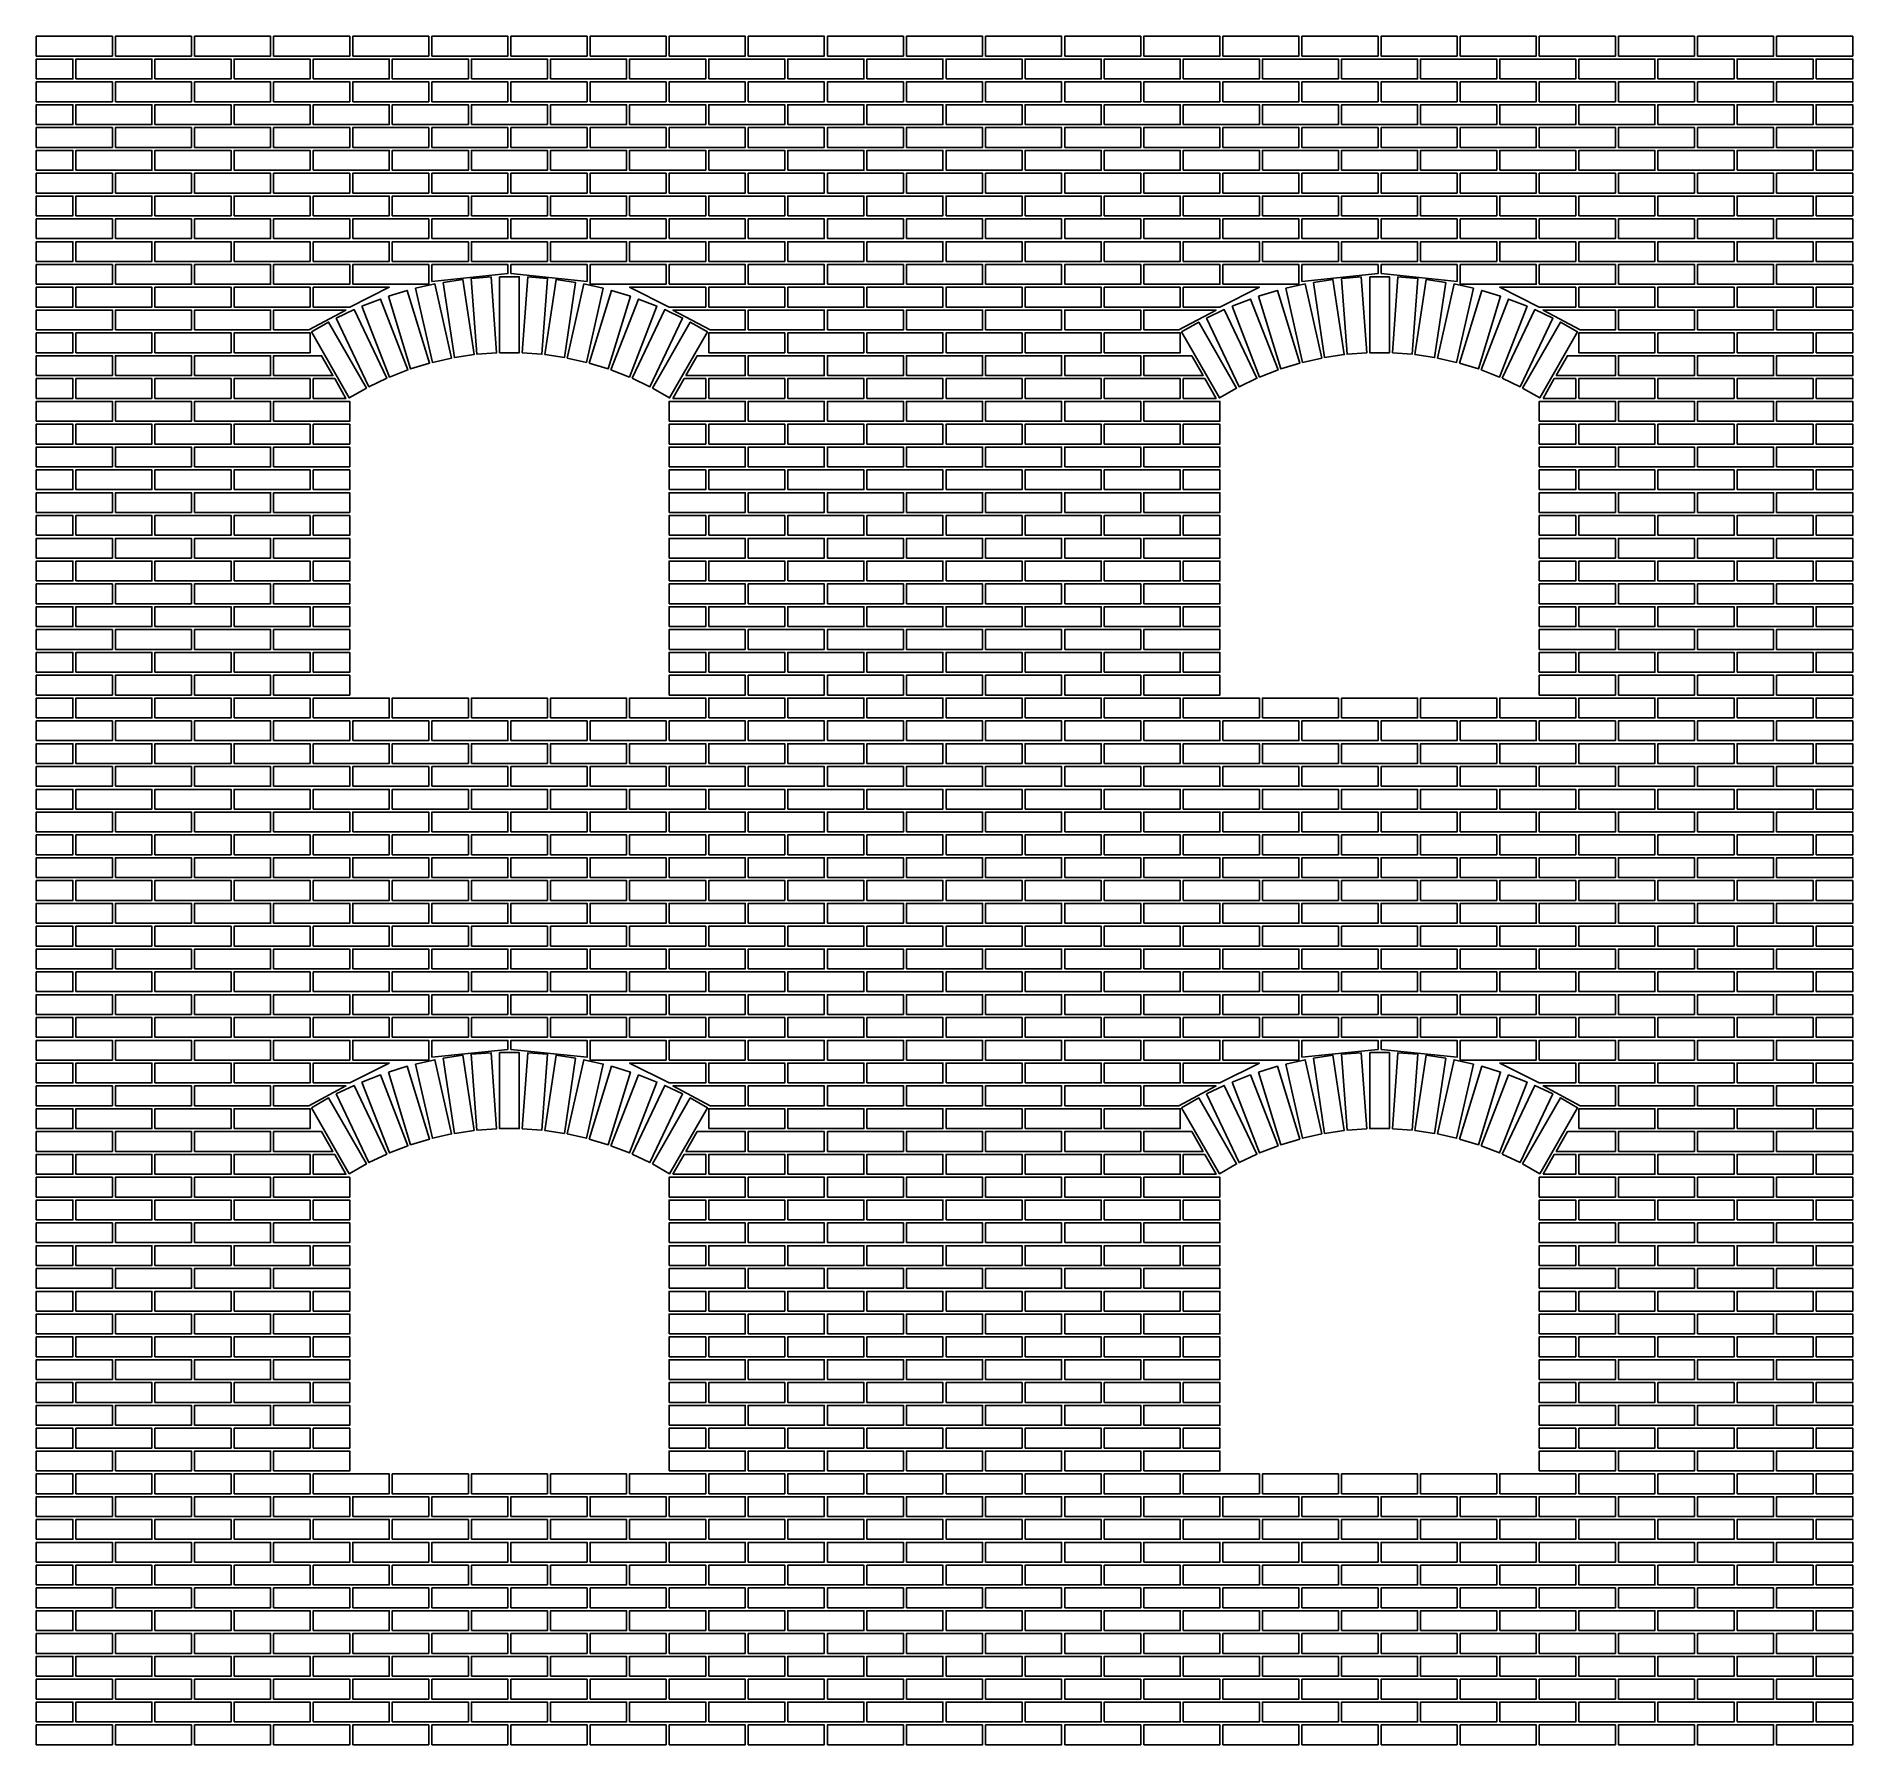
# Model space of a CAD drawing. Header units: inches. Extents: x 0 to 5.97, y 0.01 to 5.62.
import ezdxf

# ---------------------------------------------------------------- set-up
doc = ezdxf.new("R2010")
doc.units = ezdxf.units.IN
doc.header["$MEASUREMENT"] = 0

msp = doc.modelspace()

# ---------------------------------------------------------------- linework, layer by layer
for points in [[(0, 5.56), (0.25, 5.56), (0.25, 5.625), (0, 5.625)], [(0.26, 5.56), (0.51, 5.56), (0.51, 5.625), (0.26, 5.625)], [(0.52, 5.56), (0.77, 5.56), (0.77, 5.625), (0.52, 5.625)], [(0.78, 5.56), (1.03, 5.56), (1.03, 5.625), (0.78, 5.625)], [(1.04, 5.56), (1.29, 5.56), (1.29, 5.625), (1.04, 5.625)], [(1.3, 5.56), (1.55, 5.56), (1.55, 5.625), (1.3, 5.625)], [(1.56, 5.56), (1.81, 5.56), (1.81, 5.625), (1.56, 5.625)], [(1.82, 5.56), (2.07, 5.56), (2.07, 5.625), (1.82, 5.625)], [(2.08, 5.56), (2.33, 5.56), (2.33, 5.625), (2.08, 5.625)], [(2.34, 5.56), (2.59, 5.56), (2.59, 5.625), (2.34, 5.625)], [(2.6, 5.56), (2.85, 5.56), (2.85, 5.625), (2.6, 5.625)], [(2.86, 5.56), (3.11, 5.56), (3.11, 5.625), (2.86, 5.625)], [(3.12, 5.56), (3.37, 5.56), (3.37, 5.625), (3.12, 5.625)], [(3.38, 5.56), (3.63, 5.56), (3.63, 5.625), (3.38, 5.625)], [(3.64, 5.56), (3.89, 5.56), (3.89, 5.625), (3.64, 5.625)], [(3.9, 5.56), (4.15, 5.56), (4.15, 5.625), (3.9, 5.625)], [(4.16, 5.56), (4.41, 5.56), (4.41, 5.625), (4.16, 5.625)], [(4.42, 5.56), (4.67, 5.56), (4.67, 5.625), (4.42, 5.625)], [(4.68, 5.56), (4.93, 5.56), (4.93, 5.625), (4.68, 5.625)], [(4.94, 5.56), (5.19, 5.56), (5.19, 5.625), (4.94, 5.625)], [(5.2, 5.56), (5.45, 5.56), (5.45, 5.625), (5.2, 5.625)], [(5.46, 5.56), (5.71, 5.56), (5.71, 5.625), (5.46, 5.625)], [(5.72, 5.56), (5.97, 5.56), (5.97, 5.625), (5.72, 5.625)], [(0, 5.485), (0.12, 5.485), (0.12, 5.55), (0, 5.55)], [(0.13, 5.485), (0.38, 5.485), (0.38, 5.55), (0.13, 5.55)], [(0.39, 5.485), (0.64, 5.485), (0.64, 5.55), (0.39, 5.55)], [(0.65, 5.485), (0.9, 5.485), (0.9, 5.55), (0.65, 5.55)], [(0.91, 5.485), (1.16, 5.485), (1.16, 5.55), (0.91, 5.55)], [(1.17, 5.485), (1.42, 5.485), (1.42, 5.55), (1.17, 5.55)], [(1.43, 5.485), (1.68, 5.485), (1.68, 5.55), (1.43, 5.55)], [(1.69, 5.485), (1.94, 5.485), (1.94, 5.55), (1.69, 5.55)], [(1.95, 5.485), (2.2, 5.485), (2.2, 5.55), (1.95, 5.55)], [(2.21, 5.485), (2.46, 5.485), (2.46, 5.55), (2.21, 5.55)], [(2.47, 5.485), (2.72, 5.485), (2.72, 5.55), (2.47, 5.55)], [(2.73, 5.485), (2.98, 5.485), (2.98, 5.55), (2.73, 5.55)], [(2.99, 5.485), (3.24, 5.485), (3.24, 5.55), (2.99, 5.55)], [(3.25, 5.485), (3.5, 5.485), (3.5, 5.55), (3.25, 5.55)], [(3.51, 5.485), (3.76, 5.485), (3.76, 5.55), (3.51, 5.55)], [(3.77, 5.485), (4.02, 5.485), (4.02, 5.55), (3.77, 5.55)], [(4.03, 5.485), (4.28, 5.485), (4.28, 5.55), (4.03, 5.55)], [(4.29, 5.485), (4.54, 5.485), (4.54, 5.55), (4.29, 5.55)], [(4.55, 5.485), (4.8, 5.485), (4.8, 5.55), (4.55, 5.55)], [(4.81, 5.485), (5.06, 5.485), (5.06, 5.55), (4.81, 5.55)], [(5.07, 5.485), (5.32, 5.485), (5.32, 5.55), (5.07, 5.55)], [(5.33, 5.485), (5.58, 5.485), (5.58, 5.55), (5.33, 5.55)], [(5.59, 5.485), (5.84, 5.485), (5.84, 5.55), (5.59, 5.55)], [(5.85, 5.485), (5.97, 5.485), (5.97, 5.55), (5.85, 5.55)], [(0, 5.41), (0.25, 5.41), (0.25, 5.475), (0, 5.475)], [(0.26, 5.41), (0.51, 5.41), (0.51, 5.475), (0.26, 5.475)], [(0.52, 5.41), (0.77, 5.41), (0.77, 5.475), (0.52, 5.475)], [(0.78, 5.41), (1.03, 5.41), (1.03, 5.475), (0.78, 5.475)], [(1.04, 5.41), (1.29, 5.41), (1.29, 5.475), (1.04, 5.475)], [(1.3, 5.41), (1.55, 5.41), (1.55, 5.475), (1.3, 5.475)], [(1.56, 5.41), (1.81, 5.41), (1.81, 5.475), (1.56, 5.475)], [(1.82, 5.41), (2.07, 5.41), (2.07, 5.475), (1.82, 5.475)], [(2.08, 5.41), (2.33, 5.41), (2.33, 5.475), (2.08, 5.475)], [(2.34, 5.41), (2.59, 5.41), (2.59, 5.475), (2.34, 5.475)], [(2.6, 5.41), (2.85, 5.41), (2.85, 5.475), (2.6, 5.475)], [(2.86, 5.41), (3.11, 5.41), (3.11, 5.475), (2.86, 5.475)], [(3.12, 5.41), (3.37, 5.41), (3.37, 5.475), (3.12, 5.475)], [(3.38, 5.41), (3.63, 5.41), (3.63, 5.475), (3.38, 5.475)], [(3.64, 5.41), (3.89, 5.41), (3.89, 5.475), (3.64, 5.475)], [(3.9, 5.41), (4.15, 5.41), (4.15, 5.475), (3.9, 5.475)], [(4.16, 5.41), (4.41, 5.41), (4.41, 5.475), (4.16, 5.475)], [(4.42, 5.41), (4.67, 5.41), (4.67, 5.475), (4.42, 5.475)], [(4.68, 5.41), (4.93, 5.41), (4.93, 5.475), (4.68, 5.475)], [(4.94, 5.41), (5.19, 5.41), (5.19, 5.475), (4.94, 5.475)], [(5.2, 5.41), (5.45, 5.41), (5.45, 5.475), (5.2, 5.475)], [(5.46, 5.41), (5.71, 5.41), (5.71, 5.475), (5.46, 5.475)], [(5.72, 5.41), (5.97, 5.41), (5.97, 5.475), (5.72, 5.475)], [(0, 5.335), (0.12, 5.335), (0.12, 5.4), (0, 5.4)], [(0.13, 5.335), (0.38, 5.335), (0.38, 5.4), (0.13, 5.4)], [(0.39, 5.335), (0.64, 5.335), (0.64, 5.4), (0.39, 5.4)], [(0.65, 5.335), (0.9, 5.335), (0.9, 5.4), (0.65, 5.4)], [(0.91, 5.335), (1.16, 5.335), (1.16, 5.4), (0.91, 5.4)], [(1.17, 5.335), (1.42, 5.335), (1.42, 5.4), (1.17, 5.4)], [(1.43, 5.335), (1.68, 5.335), (1.68, 5.4), (1.43, 5.4)], [(1.69, 5.335), (1.94, 5.335), (1.94, 5.4), (1.69, 5.4)], [(1.95, 5.335), (2.2, 5.335), (2.2, 5.4), (1.95, 5.4)], [(2.21, 5.335), (2.46, 5.335), (2.46, 5.4), (2.21, 5.4)], [(2.47, 5.335), (2.72, 5.335), (2.72, 5.4), (2.47, 5.4)], [(2.73, 5.335), (2.98, 5.335), (2.98, 5.4), (2.73, 5.4)], [(2.99, 5.335), (3.24, 5.335), (3.24, 5.4), (2.99, 5.4)], [(3.25, 5.335), (3.5, 5.335), (3.5, 5.4), (3.25, 5.4)], [(3.51, 5.335), (3.76, 5.335), (3.76, 5.4), (3.51, 5.4)], [(3.77, 5.335), (4.02, 5.335), (4.02, 5.4), (3.77, 5.4)], [(4.03, 5.335), (4.28, 5.335), (4.28, 5.4), (4.03, 5.4)], [(4.29, 5.335), (4.54, 5.335), (4.54, 5.4), (4.29, 5.4)], [(4.55, 5.335), (4.8, 5.335), (4.8, 5.4), (4.55, 5.4)], [(4.81, 5.335), (5.06, 5.335), (5.06, 5.4), (4.81, 5.4)], [(5.07, 5.335), (5.32, 5.335), (5.32, 5.4), (5.07, 5.4)], [(5.33, 5.335), (5.58, 5.335), (5.58, 5.4), (5.33, 5.4)], [(5.59, 5.335), (5.84, 5.335), (5.84, 5.4), (5.59, 5.4)], [(5.85, 5.335), (5.97, 5.335), (5.97, 5.4), (5.85, 5.4)], [(0, 5.26), (0.25, 5.26), (0.25, 5.325), (0, 5.325)], [(0.26, 5.26), (0.51, 5.26), (0.51, 5.325), (0.26, 5.325)], [(0.52, 5.26), (0.77, 5.26), (0.77, 5.325), (0.52, 5.325)], [(0.78, 5.26), (1.03, 5.26), (1.03, 5.325), (0.78, 5.325)], [(1.04, 5.26), (1.29, 5.26), (1.29, 5.325), (1.04, 5.325)], [(1.3, 5.26), (1.55, 5.26), (1.55, 5.325), (1.3, 5.325)], [(1.56, 5.26), (1.81, 5.26), (1.81, 5.325), (1.56, 5.325)], [(1.82, 5.26), (2.07, 5.26), (2.07, 5.325), (1.82, 5.325)], [(2.08, 5.26), (2.33, 5.26), (2.33, 5.325), (2.08, 5.325)], [(2.34, 5.26), (2.59, 5.26), (2.59, 5.325), (2.34, 5.325)], [(2.6, 5.26), (2.85, 5.26), (2.85, 5.325), (2.6, 5.325)], [(2.86, 5.26), (3.11, 5.26), (3.11, 5.325), (2.86, 5.325)], [(3.12, 5.26), (3.37, 5.26), (3.37, 5.325), (3.12, 5.325)], [(3.38, 5.26), (3.63, 5.26), (3.63, 5.325), (3.38, 5.325)], [(3.64, 5.26), (3.89, 5.26), (3.89, 5.325), (3.64, 5.325)], [(3.9, 5.26), (4.15, 5.26), (4.15, 5.325), (3.9, 5.325)], [(4.16, 5.26), (4.41, 5.26), (4.41, 5.325), (4.16, 5.325)], [(4.42, 5.26), (4.67, 5.26), (4.67, 5.325), (4.42, 5.325)], [(4.68, 5.26), (4.93, 5.26), (4.93, 5.325), (4.68, 5.325)], [(4.94, 5.26), (5.19, 5.26), (5.19, 5.325), (4.94, 5.325)], [(5.2, 5.26), (5.45, 5.26), (5.45, 5.325), (5.2, 5.325)], [(5.46, 5.26), (5.71, 5.26), (5.71, 5.325), (5.46, 5.325)], [(5.72, 5.26), (5.97, 5.26), (5.97, 5.325), (5.72, 5.325)], [(0, 5.185), (0.12, 5.185), (0.12, 5.25), (0, 5.25)], [(0.13, 5.185), (0.38, 5.185), (0.38, 5.25), (0.13, 5.25)], [(0.39, 5.185), (0.64, 5.185), (0.64, 5.25), (0.39, 5.25)], [(0.65, 5.185), (0.9, 5.185), (0.9, 5.25), (0.65, 5.25)], [(0.91, 5.185), (1.16, 5.185), (1.16, 5.25), (0.91, 5.25)], [(1.17, 5.185), (1.42, 5.185), (1.42, 5.25), (1.17, 5.25)], [(1.43, 5.185), (1.68, 5.185), (1.68, 5.25), (1.43, 5.25)], [(1.69, 5.185), (1.94, 5.185), (1.94, 5.25), (1.69, 5.25)], [(1.95, 5.185), (2.2, 5.185), (2.2, 5.25), (1.95, 5.25)], [(2.21, 5.185), (2.46, 5.185), (2.46, 5.25), (2.21, 5.25)], [(2.47, 5.185), (2.72, 5.185), (2.72, 5.25), (2.47, 5.25)], [(2.73, 5.185), (2.98, 5.185), (2.98, 5.25), (2.73, 5.25)], [(2.99, 5.185), (3.24, 5.185), (3.24, 5.25), (2.99, 5.25)], [(3.25, 5.185), (3.5, 5.185), (3.5, 5.25), (3.25, 5.25)], [(3.51, 5.185), (3.76, 5.185), (3.76, 5.25), (3.51, 5.25)], [(3.77, 5.185), (4.02, 5.185), (4.02, 5.25), (3.77, 5.25)], [(4.03, 5.185), (4.28, 5.185), (4.28, 5.25), (4.03, 5.25)], [(4.29, 5.185), (4.54, 5.185), (4.54, 5.25), (4.29, 5.25)], [(4.55, 5.185), (4.8, 5.185), (4.8, 5.25), (4.55, 5.25)], [(4.81, 5.185), (5.06, 5.185), (5.06, 5.25), (4.81, 5.25)], [(5.07, 5.185), (5.32, 5.185), (5.32, 5.25), (5.07, 5.25)], [(5.33, 5.185), (5.58, 5.185), (5.58, 5.25), (5.33, 5.25)], [(5.59, 5.185), (5.84, 5.185), (5.84, 5.25), (5.59, 5.25)], [(5.85, 5.185), (5.97, 5.185), (5.97, 5.25), (5.85, 5.25)], [(0, 5.11), (0.25, 5.11), (0.25, 5.175), (0, 5.175)], [(0.26, 5.11), (0.51, 5.11), (0.51, 5.175), (0.26, 5.175)], [(0.52, 5.11), (0.77, 5.11), (0.77, 5.175), (0.52, 5.175)], [(0.78, 5.11), (1.03, 5.11), (1.03, 5.175), (0.78, 5.175)], [(1.04, 5.11), (1.29, 5.11), (1.29, 5.175), (1.04, 5.175)], [(1.3, 5.11), (1.55, 5.11), (1.55, 5.175), (1.3, 5.175)], [(1.56, 5.11), (1.81, 5.11), (1.81, 5.175), (1.56, 5.175)], [(1.82, 5.11), (2.07, 5.11), (2.07, 5.175), (1.82, 5.175)], [(2.08, 5.11), (2.33, 5.11), (2.33, 5.175), (2.08, 5.175)], [(2.34, 5.11), (2.59, 5.11), (2.59, 5.175), (2.34, 5.175)], [(2.6, 5.11), (2.85, 5.11), (2.85, 5.175), (2.6, 5.175)], [(2.86, 5.11), (3.11, 5.11), (3.11, 5.175), (2.86, 5.175)], [(3.12, 5.11), (3.37, 5.11), (3.37, 5.175), (3.12, 5.175)], [(3.38, 5.11), (3.63, 5.11), (3.63, 5.175), (3.38, 5.175)], [(3.64, 5.11), (3.89, 5.11), (3.89, 5.175), (3.64, 5.175)], [(3.9, 5.11), (4.15, 5.11), (4.15, 5.175), (3.9, 5.175)], [(4.16, 5.11), (4.41, 5.11), (4.41, 5.175), (4.16, 5.175)], [(4.42, 5.11), (4.67, 5.11), (4.67, 5.175), (4.42, 5.175)], [(4.68, 5.11), (4.93, 5.11), (4.93, 5.175), (4.68, 5.175)], [(4.94, 5.11), (5.19, 5.11), (5.19, 5.175), (4.94, 5.175)], [(5.2, 5.11), (5.45, 5.11), (5.45, 5.175), (5.2, 5.175)], [(5.46, 5.11), (5.71, 5.11), (5.71, 5.175), (5.46, 5.175)], [(5.72, 5.11), (5.97, 5.11), (5.97, 5.175), (5.72, 5.175)], [(0, 5.035), (0.12, 5.035), (0.12, 5.1), (0, 5.1)], [(0.13, 5.035), (0.38, 5.035), (0.38, 5.1), (0.13, 5.1)], [(0.39, 5.035), (0.64, 5.035), (0.64, 5.1), (0.39, 5.1)], [(0.65, 5.035), (0.9, 5.035), (0.9, 5.1), (0.65, 5.1)], [(0.91, 5.035), (1.16, 5.035), (1.16, 5.1), (0.91, 5.1)], [(1.17, 5.035), (1.42, 5.035), (1.42, 5.1), (1.17, 5.1)], [(1.43, 5.035), (1.68, 5.035), (1.68, 5.1), (1.43, 5.1)], [(1.69, 5.035), (1.94, 5.035), (1.94, 5.1), (1.69, 5.1)], [(1.95, 5.035), (2.2, 5.035), (2.2, 5.1), (1.95, 5.1)], [(2.21, 5.035), (2.46, 5.035), (2.46, 5.1), (2.21, 5.1)], [(2.47, 5.035), (2.72, 5.035), (2.72, 5.1), (2.47, 5.1)], [(2.73, 5.035), (2.98, 5.035), (2.98, 5.1), (2.73, 5.1)], [(2.99, 5.035), (3.24, 5.035), (3.24, 5.1), (2.99, 5.1)], [(3.25, 5.035), (3.5, 5.035), (3.5, 5.1), (3.25, 5.1)], [(3.51, 5.035), (3.76, 5.035), (3.76, 5.1), (3.51, 5.1)], [(3.77, 5.035), (4.02, 5.035), (4.02, 5.1), (3.77, 5.1)], [(4.03, 5.035), (4.28, 5.035), (4.28, 5.1), (4.03, 5.1)], [(4.29, 5.035), (4.54, 5.035), (4.54, 5.1), (4.29, 5.1)], [(4.55, 5.035), (4.8, 5.035), (4.8, 5.1), (4.55, 5.1)], [(4.81, 5.035), (5.06, 5.035), (5.06, 5.1), (4.81, 5.1)], [(5.07, 5.035), (5.32, 5.035), (5.32, 5.1), (5.07, 5.1)], [(5.33, 5.035), (5.58, 5.035), (5.58, 5.1), (5.33, 5.1)], [(5.59, 5.035), (5.84, 5.035), (5.84, 5.1), (5.59, 5.1)], [(5.85, 5.035), (5.97, 5.035), (5.97, 5.1), (5.85, 5.1)], [(0, 4.96), (0.25, 4.96), (0.25, 5.025), (0, 5.025)], [(0.26, 4.96), (0.51, 4.96), (0.51, 5.025), (0.26, 5.025)], [(0.52, 4.96), (0.77, 4.96), (0.77, 5.025), (0.52, 5.025)], [(0.78, 4.96), (1.03, 4.96), (1.03, 5.025), (0.78, 5.025)], [(1.04, 4.96), (1.29, 4.96), (1.29, 5.025), (1.04, 5.025)], [(1.3, 4.96), (1.55, 4.96), (1.55, 5.025), (1.3, 5.025)], [(1.56, 4.96), (1.81, 4.96), (1.81, 5.025), (1.56, 5.025)], [(1.82, 4.96), (2.07, 4.96), (2.07, 5.025), (1.82, 5.025)], [(2.08, 4.96), (2.33, 4.96), (2.33, 5.025), (2.08, 5.025)], [(2.34, 4.96), (2.59, 4.96), (2.59, 5.025), (2.34, 5.025)], [(2.6, 4.96), (2.85, 4.96), (2.85, 5.025), (2.6, 5.025)], [(2.86, 4.96), (3.11, 4.96), (3.11, 5.025), (2.86, 5.025)], [(3.12, 4.96), (3.37, 4.96), (3.37, 5.025), (3.12, 5.025)], [(3.38, 4.96), (3.63, 4.96), (3.63, 5.025), (3.38, 5.025)], [(3.64, 4.96), (3.89, 4.96), (3.89, 5.025), (3.64, 5.025)], [(3.9, 4.96), (4.15, 4.96), (4.15, 5.025), (3.9, 5.025)], [(4.16, 4.96), (4.41, 4.96), (4.41, 5.025), (4.16, 5.025)], [(4.42, 4.96), (4.67, 4.96), (4.67, 5.025), (4.42, 5.025)], [(4.68, 4.96), (4.93, 4.96), (4.93, 5.025), (4.68, 5.025)], [(4.94, 4.96), (5.19, 4.96), (5.19, 5.025), (4.94, 5.025)], [(5.2, 4.96), (5.45, 4.96), (5.45, 5.025), (5.2, 5.025)], [(5.46, 4.96), (5.71, 4.96), (5.71, 5.025), (5.46, 5.025)], [(5.72, 4.96), (5.97, 4.96), (5.97, 5.025), (5.72, 5.025)], [(0, 4.885), (0.12, 4.885), (0.12, 4.95), (0, 4.95)], [(0.13, 4.885), (0.38, 4.885), (0.38, 4.95), (0.13, 4.95)], [(0.39, 4.885), (0.64, 4.885), (0.64, 4.95), (0.39, 4.95)], [(0.65, 4.885), (0.9, 4.885), (0.9, 4.95), (0.65, 4.95)], [(0.91, 4.885), (1.16, 4.885), (1.16, 4.95), (0.91, 4.95)], [(1.17, 4.885), (1.42, 4.885), (1.42, 4.95), (1.17, 4.95)], [(1.43, 4.885), (1.68, 4.885), (1.68, 4.95), (1.43, 4.95)], [(1.69, 4.885), (1.94, 4.885), (1.94, 4.95), (1.69, 4.95)], [(1.95, 4.885), (2.2, 4.885), (2.2, 4.95), (1.95, 4.95)], [(2.21, 4.885), (2.46, 4.885), (2.46, 4.95), (2.21, 4.95)], [(2.47, 4.885), (2.72, 4.885), (2.72, 4.95), (2.47, 4.95)], [(2.73, 4.885), (2.98, 4.885), (2.98, 4.95), (2.73, 4.95)], [(2.99, 4.885), (3.24, 4.885), (3.24, 4.95), (2.99, 4.95)], [(3.25, 4.885), (3.5, 4.885), (3.5, 4.95), (3.25, 4.95)], [(3.51, 4.885), (3.76, 4.885), (3.76, 4.95), (3.51, 4.95)], [(3.77, 4.885), (4.02, 4.885), (4.02, 4.95), (3.77, 4.95)], [(4.03, 4.885), (4.28, 4.885), (4.28, 4.95), (4.03, 4.95)], [(4.29, 4.885), (4.54, 4.885), (4.54, 4.95), (4.29, 4.95)], [(4.55, 4.885), (4.8, 4.885), (4.8, 4.95), (4.55, 4.95)], [(4.81, 4.885), (5.06, 4.885), (5.06, 4.95), (4.81, 4.95)], [(5.07, 4.885), (5.32, 4.885), (5.32, 4.95), (5.07, 4.95)], [(5.33, 4.885), (5.58, 4.885), (5.58, 4.95), (5.33, 4.95)], [(5.59, 4.885), (5.84, 4.885), (5.84, 4.95), (5.59, 4.95)], [(5.85, 4.885), (5.97, 4.885), (5.97, 4.95), (5.85, 4.95)], [(0, 4.81), (0.25, 4.81), (0.25, 4.875), (0, 4.875)], [(0.26, 4.81), (0.51, 4.81), (0.51, 4.875), (0.26, 4.875)], [(0.52, 4.81), (0.77, 4.81), (0.77, 4.875), (0.52, 4.875)], [(0.78, 4.81), (1.03, 4.81), (1.03, 4.875), (0.78, 4.875)], [(1.04, 4.81), (1.29, 4.81), (1.29, 4.875), (1.04, 4.875)], [(1.3, 4.8193), (1.55, 4.845), (1.55, 4.875), (1.3, 4.875)], [(1.82, 4.81), (2.07, 4.81), (2.07, 4.875), (1.82, 4.875)], [(2.08, 4.81), (2.33, 4.81), (2.33, 4.875), (2.08, 4.875)], [(2.34, 4.81), (2.59, 4.81), (2.59, 4.875), (2.34, 4.875)], [(2.6, 4.81), (2.85, 4.81), (2.85, 4.875), (2.6, 4.875)], [(2.86, 4.81), (3.11, 4.81), (3.11, 4.875), (2.86, 4.875)], [(2.86, 4.81), (3.11, 4.81), (3.11, 4.875), (2.86, 4.875)], [(3.12, 4.81), (3.37, 4.81), (3.37, 4.875), (3.12, 4.875)], [(3.38, 4.81), (3.63, 4.81), (3.63, 4.875), (3.38, 4.875)], [(3.64, 4.81), (3.89, 4.81), (3.89, 4.875), (3.64, 4.875)], [(3.9, 4.81), (4.15, 4.81), (4.15, 4.875), (3.9, 4.875)], [(4.16, 4.8193), (4.41, 4.845), (4.41, 4.875), (4.16, 4.875)], [(4.68, 4.81), (4.93, 4.81), (4.93, 4.875), (4.68, 4.875)], [(4.94, 4.81), (5.19, 4.81), (5.19, 4.875), (4.94, 4.875)], [(5.2, 4.81), (5.45, 4.81), (5.45, 4.875), (5.2, 4.875)], [(5.46, 4.81), (5.71, 4.81), (5.71, 4.875), (5.46, 4.875)], [(5.72, 4.81), (5.97, 4.81), (5.97, 4.875), (5.72, 4.875)], [(0, 4.735), (0.12, 4.735), (0.12, 4.8), (0, 4.8)], [(0.13, 4.735), (0.38, 4.735), (0.38, 4.8), (0.13, 4.8)], [(0.39, 4.735), (0.64, 4.735), (0.64, 4.8), (0.39, 4.8)], [(0.65, 4.735), (0.9, 4.735), (0.9, 4.8), (0.65, 4.8)], [(0.91, 4.735), (1.03, 4.735), (1.16, 4.8), (0.91, 4.8)], [(1.1572, 4.7707), (1.2303, 4.5316), (1.2925, 4.5506), (1.2193, 4.7897)], [(1.2465, 4.7969), (1.3017, 4.553), (1.3651, 4.5674), (1.3099, 4.8112)], [(1.3375, 4.8164), (1.3744, 4.5692), (1.4387, 4.5788), (1.4017, 4.826)], [(1.4296, 4.8291), (1.4482, 4.5798), (1.513, 4.5846), (1.4945, 4.834)], [(1.5225, 4.835), (1.5225, 4.585), (1.5875, 4.585), (1.5875, 4.835)], [(2.21, 4.735), (2.46, 4.735), (2.46, 4.8), (2.21, 4.8)], [(2.47, 4.735), (2.72, 4.735), (2.72, 4.8), (2.47, 4.8)], [(2.73, 4.735), (2.98, 4.735), (2.98, 4.8), (2.73, 4.8)], [(2.99, 4.735), (3.24, 4.735), (3.24, 4.8), (2.99, 4.8)], [(3.25, 4.735), (3.5, 4.735), (3.5, 4.8), (3.25, 4.8)], [(3.51, 4.735), (3.76, 4.735), (3.76, 4.8), (3.51, 4.8)], [(3.77, 4.735), (3.89, 4.735), (4.02, 4.8), (3.77, 4.8)], [(4.0172, 4.7707), (4.0903, 4.5316), (4.1525, 4.5506), (4.0793, 4.7897)], [(4.1065, 4.7969), (4.1617, 4.553), (4.2251, 4.5674), (4.1699, 4.8112)], [(4.1975, 4.8164), (4.2344, 4.5692), (4.2987, 4.5788), (4.2617, 4.826)], [(4.2896, 4.8291), (4.3082, 4.5798), (4.373, 4.5846), (4.3545, 4.834)], [(4.3825, 4.835), (4.3825, 4.585), (4.4475, 4.585), (4.4475, 4.835)], [(5.07, 4.735), (5.32, 4.735), (5.32, 4.8), (5.07, 4.8)], [(5.33, 4.735), (5.58, 4.735), (5.58, 4.8), (5.33, 4.8)], [(5.59, 4.735), (5.84, 4.735), (5.84, 4.8), (5.59, 4.8)], [(5.85, 4.735), (5.97, 4.735), (5.97, 4.8), (5.85, 4.8)], [(0, 4.66), (0.25, 4.66), (0.25, 4.725), (0, 4.725)], [(0.26, 4.66), (0.51, 4.66), (0.51, 4.725), (0.26, 4.725)], [(0.52, 4.66), (0.77, 4.66), (0.77, 4.725), (0.52, 4.725)], [(0.78, 4.66), (0.8957, 4.66), (1.0175, 4.725), (0.78, 4.725)], [(0.9857, 4.6987), (1.0933, 4.4731), (1.152, 4.5011), (1.0443, 4.7267)], [(1.0701, 4.7379), (1.1607, 4.5049), (1.2213, 4.5285), (1.1307, 4.7615)], [(2.34, 4.66), (2.59, 4.66), (2.59, 4.725), (2.34, 4.725)], [(2.6, 4.66), (2.85, 4.66), (2.85, 4.725), (2.6, 4.725)], [(2.86, 4.66), (3.11, 4.66), (3.11, 4.725), (2.86, 4.725)], [(2.86, 4.66), (3.11, 4.66), (3.11, 4.725), (2.86, 4.725)], [(3.12, 4.66), (3.37, 4.66), (3.37, 4.725), (3.12, 4.725)], [(3.38, 4.66), (3.63, 4.66), (3.63, 4.725), (3.38, 4.725)], [(3.64, 4.66), (3.7557, 4.66), (3.8775, 4.725), (3.64, 4.725)], [(3.8457, 4.6987), (3.9533, 4.4731), (4.012, 4.5011), (3.9043, 4.7267)], [(3.9301, 4.7379), (4.0207, 4.5049), (4.0813, 4.5285), (3.9907, 4.7615)], [(5.2, 4.66), (5.45, 4.66), (5.45, 4.725), (5.2, 4.725)], [(5.46, 4.66), (5.71, 4.66), (5.71, 4.725), (5.46, 4.725)], [(5.72, 4.66), (5.97, 4.66), (5.97, 4.725), (5.72, 4.725)], [(0.9044, 4.6535), (1.0285, 4.4364), (1.0849, 4.4687), (0.9608, 4.6857)], [(3.7644, 4.6535), (3.8885, 4.4364), (3.9449, 4.4687), (3.8208, 4.6857)], [(0, 4.585), (0.12, 4.585), (0.12, 4.65), (0, 4.65)], [(0.13, 4.585), (0.38, 4.585), (0.38, 4.65), (0.13, 4.65)], [(0.39, 4.585), (0.64, 4.585), (0.64, 4.65), (0.39, 4.65)], [(0.65, 4.585), (0.9, 4.585), (0.9, 4.65), (0.65, 4.65)], [(2.21, 4.585), (2.46, 4.585), (2.46, 4.65), (2.21, 4.65)], [(2.47, 4.585), (2.72, 4.585), (2.72, 4.65), (2.47, 4.65)], [(2.73, 4.585), (2.98, 4.585), (2.98, 4.65), (2.73, 4.65)], [(2.99, 4.585), (3.24, 4.585), (3.24, 4.65), (2.99, 4.65)], [(3.25, 4.585), (3.5, 4.585), (3.5, 4.65), (3.25, 4.65)], [(3.51, 4.585), (3.76, 4.585), (3.76, 4.65), (3.51, 4.65)], [(5.07, 4.585), (5.32, 4.585), (5.32, 4.65), (5.07, 4.65)], [(5.33, 4.585), (5.58, 4.585), (5.58, 4.65), (5.33, 4.65)], [(5.59, 4.585), (5.84, 4.585), (5.84, 4.65), (5.59, 4.65)], [(5.85, 4.585), (5.97, 4.585), (5.97, 4.65), (5.85, 4.65)], [(0, 4.51), (0.25, 4.51), (0.25, 4.575), (0, 4.575)], [(0.26, 4.51), (0.51, 4.51), (0.51, 4.575), (0.26, 4.575)], [(0.52, 4.51), (0.77, 4.51), (0.77, 4.575), (0.52, 4.575)], [(0.78, 4.51), (0.9749, 4.51), (0.9377, 4.575), (0.78, 4.575)], [(2.34, 4.51), (2.59, 4.51), (2.59, 4.575), (2.34, 4.575)], [(2.6, 4.51), (2.85, 4.51), (2.85, 4.575), (2.6, 4.575)], [(2.86, 4.51), (3.11, 4.51), (3.11, 4.575), (2.86, 4.575)], [(2.86, 4.51), (3.11, 4.51), (3.11, 4.575), (2.86, 4.575)], [(3.12, 4.51), (3.37, 4.51), (3.37, 4.575), (3.12, 4.575)], [(3.38, 4.51), (3.63, 4.51), (3.63, 4.575), (3.38, 4.575)], [(3.64, 4.51), (3.8349, 4.51), (3.7977, 4.575), (3.64, 4.575)], [(5.2, 4.51), (5.45, 4.51), (5.45, 4.575), (5.2, 4.575)], [(5.46, 4.51), (5.71, 4.51), (5.71, 4.575), (5.46, 4.575)], [(5.72, 4.51), (5.97, 4.51), (5.97, 4.575), (5.72, 4.575)], [(0, 4.435), (0.12, 4.435), (0.12, 4.5), (0, 4.5)], [(0.13, 4.435), (0.38, 4.435), (0.38, 4.5), (0.13, 4.5)], [(0.39, 4.435), (0.64, 4.435), (0.64, 4.5), (0.39, 4.5)], [(0.65, 4.435), (0.9, 4.435), (0.9, 4.5), (0.65, 4.5)], [(0.91, 4.435), (1.0178, 4.435), (0.9806, 4.5), (0.91, 4.5)], [(2.21, 4.435), (2.46, 4.435), (2.46, 4.5), (2.21, 4.5)], [(2.47, 4.435), (2.72, 4.435), (2.72, 4.5), (2.47, 4.5)], [(2.73, 4.435), (2.98, 4.435), (2.98, 4.5), (2.73, 4.5)], [(2.99, 4.435), (3.24, 4.435), (3.24, 4.5), (2.99, 4.5)], [(3.25, 4.435), (3.5, 4.435), (3.5, 4.5), (3.25, 4.5)], [(3.51, 4.435), (3.76, 4.435), (3.76, 4.5), (3.51, 4.5)], [(3.77, 4.435), (3.8778, 4.435), (3.8406, 4.5), (3.77, 4.5)], [(5.07, 4.435), (5.32, 4.435), (5.32, 4.5), (5.07, 4.5)], [(5.33, 4.435), (5.58, 4.435), (5.58, 4.5), (5.33, 4.5)], [(5.59, 4.435), (5.84, 4.435), (5.84, 4.5), (5.59, 4.5)], [(5.85, 4.435), (5.97, 4.435), (5.97, 4.5), (5.85, 4.5)], [(0, 4.36), (0.25, 4.36), (0.25, 4.425), (0, 4.425)], [(0.26, 4.36), (0.51, 4.36), (0.51, 4.425), (0.26, 4.425)], [(0.52, 4.36), (0.77, 4.36), (0.77, 4.425), (0.52, 4.425)], [(0.78, 4.36), (1.03, 4.36), (1.03, 4.425), (0.78, 4.425)], [(2.08, 4.36), (2.33, 4.36), (2.33, 4.425), (2.08, 4.425)], [(2.34, 4.36), (2.59, 4.36), (2.59, 4.425), (2.34, 4.425)], [(2.6, 4.36), (2.85, 4.36), (2.85, 4.425), (2.6, 4.425)], [(2.86, 4.36), (3.11, 4.36), (3.11, 4.425), (2.86, 4.425)], [(3.12, 4.36), (3.37, 4.36), (3.37, 4.425), (3.12, 4.425)], [(3.38, 4.36), (3.63, 4.36), (3.63, 4.425), (3.38, 4.425)], [(3.64, 4.36), (3.89, 4.36), (3.89, 4.425), (3.64, 4.425)], [(4.94, 4.36), (5.19, 4.36), (5.19, 4.425), (4.94, 4.425)], [(5.2, 4.36), (5.45, 4.36), (5.45, 4.425), (5.2, 4.425)], [(5.46, 4.36), (5.71, 4.36), (5.71, 4.425), (5.46, 4.425)], [(5.72, 4.36), (5.97, 4.36), (5.97, 4.425), (5.72, 4.425)], [(0, 4.285), (0.12, 4.285), (0.12, 4.35), (0, 4.35)], [(0.13, 4.285), (0.38, 4.285), (0.38, 4.35), (0.13, 4.35)], [(0.39, 4.285), (0.64, 4.285), (0.64, 4.35), (0.39, 4.35)], [(0.65, 4.285), (0.9, 4.285), (0.9, 4.35), (0.65, 4.35)], [(0.91, 4.285), (1.03, 4.285), (1.03, 4.35), (0.91, 4.35)], [(2.08, 4.285), (2.2, 4.285), (2.2, 4.35), (2.08, 4.35)], [(2.21, 4.285), (2.46, 4.285), (2.46, 4.35), (2.21, 4.35)], [(2.47, 4.285), (2.72, 4.285), (2.72, 4.35), (2.47, 4.35)], [(2.73, 4.285), (2.98, 4.285), (2.98, 4.35), (2.73, 4.35)], [(2.99, 4.285), (3.24, 4.285), (3.24, 4.35), (2.99, 4.35)], [(3.25, 4.285), (3.5, 4.285), (3.5, 4.35), (3.25, 4.35)], [(3.51, 4.285), (3.76, 4.285), (3.76, 4.35), (3.51, 4.35)], [(3.77, 4.285), (3.89, 4.285), (3.89, 4.35), (3.77, 4.35)], [(4.94, 4.285), (5.06, 4.285), (5.06, 4.35), (4.94, 4.35)], [(5.07, 4.285), (5.32, 4.285), (5.32, 4.35), (5.07, 4.35)], [(5.33, 4.285), (5.58, 4.285), (5.58, 4.35), (5.33, 4.35)], [(5.59, 4.285), (5.84, 4.285), (5.84, 4.35), (5.59, 4.35)], [(5.85, 4.285), (5.97, 4.285), (5.97, 4.35), (5.85, 4.35)], [(0, 4.21), (0.25, 4.21), (0.25, 4.275), (0, 4.275)], [(0.26, 4.21), (0.51, 4.21), (0.51, 4.275), (0.26, 4.275)], [(0.52, 4.21), (0.77, 4.21), (0.77, 4.275), (0.52, 4.275)], [(0.78, 4.21), (1.03, 4.21), (1.03, 4.275), (0.78, 4.275)], [(2.08, 4.21), (2.33, 4.21), (2.33, 4.275), (2.08, 4.275)], [(2.34, 4.21), (2.59, 4.21), (2.59, 4.275), (2.34, 4.275)], [(2.6, 4.21), (2.85, 4.21), (2.85, 4.275), (2.6, 4.275)], [(2.86, 4.21), (3.11, 4.21), (3.11, 4.275), (2.86, 4.275)], [(3.12, 4.21), (3.37, 4.21), (3.37, 4.275), (3.12, 4.275)], [(3.38, 4.21), (3.63, 4.21), (3.63, 4.275), (3.38, 4.275)], [(3.64, 4.21), (3.89, 4.21), (3.89, 4.275), (3.64, 4.275)], [(4.94, 4.21), (5.19, 4.21), (5.19, 4.275), (4.94, 4.275)], [(5.2, 4.21), (5.45, 4.21), (5.45, 4.275), (5.2, 4.275)], [(5.46, 4.21), (5.71, 4.21), (5.71, 4.275), (5.46, 4.275)], [(5.72, 4.21), (5.97, 4.21), (5.97, 4.275), (5.72, 4.275)], [(0, 4.135), (0.12, 4.135), (0.12, 4.2), (0, 4.2)], [(0.13, 4.135), (0.38, 4.135), (0.38, 4.2), (0.13, 4.2)], [(0.39, 4.135), (0.64, 4.135), (0.64, 4.2), (0.39, 4.2)], [(0.65, 4.135), (0.9, 4.135), (0.9, 4.2), (0.65, 4.2)], [(0.91, 4.135), (1.03, 4.135), (1.03, 4.2), (0.91, 4.2)], [(2.08, 4.135), (2.2, 4.135), (2.2, 4.2), (2.08, 4.2)], [(2.21, 4.135), (2.46, 4.135), (2.46, 4.2), (2.21, 4.2)], [(2.47, 4.135), (2.72, 4.135), (2.72, 4.2), (2.47, 4.2)], [(2.73, 4.135), (2.98, 4.135), (2.98, 4.2), (2.73, 4.2)], [(2.99, 4.135), (3.24, 4.135), (3.24, 4.2), (2.99, 4.2)], [(3.25, 4.135), (3.5, 4.135), (3.5, 4.2), (3.25, 4.2)], [(3.51, 4.135), (3.76, 4.135), (3.76, 4.2), (3.51, 4.2)], [(3.77, 4.135), (3.89, 4.135), (3.89, 4.2), (3.77, 4.2)], [(4.94, 4.135), (5.06, 4.135), (5.06, 4.2), (4.94, 4.2)], [(5.07, 4.135), (5.32, 4.135), (5.32, 4.2), (5.07, 4.2)], [(5.33, 4.135), (5.58, 4.135), (5.58, 4.2), (5.33, 4.2)], [(5.59, 4.135), (5.84, 4.135), (5.84, 4.2), (5.59, 4.2)], [(5.85, 4.135), (5.97, 4.135), (5.97, 4.2), (5.85, 4.2)], [(0, 4.06), (0.25, 4.06), (0.25, 4.125), (0, 4.125)], [(0.26, 4.06), (0.51, 4.06), (0.51, 4.125), (0.26, 4.125)], [(0.52, 4.06), (0.77, 4.06), (0.77, 4.125), (0.52, 4.125)], [(0.78, 4.06), (1.03, 4.06), (1.03, 4.125), (0.78, 4.125)], [(2.08, 4.06), (2.33, 4.06), (2.33, 4.125), (2.08, 4.125)], [(2.34, 4.06), (2.59, 4.06), (2.59, 4.125), (2.34, 4.125)], [(2.6, 4.06), (2.85, 4.06), (2.85, 4.125), (2.6, 4.125)], [(2.86, 4.06), (3.11, 4.06), (3.11, 4.125), (2.86, 4.125)], [(3.12, 4.06), (3.37, 4.06), (3.37, 4.125), (3.12, 4.125)], [(3.38, 4.06), (3.63, 4.06), (3.63, 4.125), (3.38, 4.125)], [(3.64, 4.06), (3.89, 4.06), (3.89, 4.125), (3.64, 4.125)], [(4.94, 4.06), (5.19, 4.06), (5.19, 4.125), (4.94, 4.125)], [(5.2, 4.06), (5.45, 4.06), (5.45, 4.125), (5.2, 4.125)], [(5.46, 4.06), (5.71, 4.06), (5.71, 4.125), (5.46, 4.125)], [(5.72, 4.06), (5.97, 4.06), (5.97, 4.125), (5.72, 4.125)], [(0, 3.985), (0.12, 3.985), (0.12, 4.05), (0, 4.05)], [(0.13, 3.985), (0.38, 3.985), (0.38, 4.05), (0.13, 4.05)], [(0.39, 3.985), (0.64, 3.985), (0.64, 4.05), (0.39, 4.05)], [(0.65, 3.985), (0.9, 3.985), (0.9, 4.05), (0.65, 4.05)], [(0.91, 3.985), (1.03, 3.985), (1.03, 4.05), (0.91, 4.05)], [(2.08, 3.985), (2.2, 3.985), (2.2, 4.05), (2.08, 4.05)], [(2.21, 3.985), (2.46, 3.985), (2.46, 4.05), (2.21, 4.05)], [(2.47, 3.985), (2.72, 3.985), (2.72, 4.05), (2.47, 4.05)], [(2.73, 3.985), (2.98, 3.985), (2.98, 4.05), (2.73, 4.05)], [(2.99, 3.985), (3.24, 3.985), (3.24, 4.05), (2.99, 4.05)], [(3.25, 3.985), (3.5, 3.985), (3.5, 4.05), (3.25, 4.05)], [(3.51, 3.985), (3.76, 3.985), (3.76, 4.05), (3.51, 4.05)], [(3.77, 3.985), (3.89, 3.985), (3.89, 4.05), (3.77, 4.05)], [(4.94, 3.985), (5.06, 3.985), (5.06, 4.05), (4.94, 4.05)], [(5.07, 3.985), (5.32, 3.985), (5.32, 4.05), (5.07, 4.05)], [(5.33, 3.985), (5.58, 3.985), (5.58, 4.05), (5.33, 4.05)], [(5.59, 3.985), (5.84, 3.985), (5.84, 4.05), (5.59, 4.05)], [(5.85, 3.985), (5.97, 3.985), (5.97, 4.05), (5.85, 4.05)], [(0, 3.91), (0.25, 3.91), (0.25, 3.975), (0, 3.975)], [(0.26, 3.91), (0.51, 3.91), (0.51, 3.975), (0.26, 3.975)], [(0.52, 3.91), (0.77, 3.91), (0.77, 3.975), (0.52, 3.975)], [(0.78, 3.91), (1.03, 3.91), (1.03, 3.975), (0.78, 3.975)], [(2.08, 3.91), (2.33, 3.91), (2.33, 3.975), (2.08, 3.975)], [(2.34, 3.91), (2.59, 3.91), (2.59, 3.975), (2.34, 3.975)], [(2.6, 3.91), (2.85, 3.91), (2.85, 3.975), (2.6, 3.975)], [(2.86, 3.91), (3.11, 3.91), (3.11, 3.975), (2.86, 3.975)], [(3.12, 3.91), (3.37, 3.91), (3.37, 3.975), (3.12, 3.975)], [(3.38, 3.91), (3.63, 3.91), (3.63, 3.975), (3.38, 3.975)], [(3.64, 3.91), (3.89, 3.91), (3.89, 3.975), (3.64, 3.975)], [(4.94, 3.91), (5.19, 3.91), (5.19, 3.975), (4.94, 3.975)], [(5.2, 3.91), (5.45, 3.91), (5.45, 3.975), (5.2, 3.975)], [(5.46, 3.91), (5.71, 3.91), (5.71, 3.975), (5.46, 3.975)], [(5.72, 3.91), (5.97, 3.91), (5.97, 3.975), (5.72, 3.975)], [(0, 3.835), (0.12, 3.835), (0.12, 3.9), (0, 3.9)], [(0.13, 3.835), (0.38, 3.835), (0.38, 3.9), (0.13, 3.9)], [(0.39, 3.835), (0.64, 3.835), (0.64, 3.9), (0.39, 3.9)], [(0.65, 3.835), (0.9, 3.835), (0.9, 3.9), (0.65, 3.9)], [(0.91, 3.835), (1.03, 3.835), (1.03, 3.9), (0.91, 3.9)], [(2.08, 3.835), (2.2, 3.835), (2.2, 3.9), (2.08, 3.9)], [(2.21, 3.835), (2.46, 3.835), (2.46, 3.9), (2.21, 3.9)], [(2.47, 3.835), (2.72, 3.835), (2.72, 3.9), (2.47, 3.9)], [(2.73, 3.835), (2.98, 3.835), (2.98, 3.9), (2.73, 3.9)], [(2.99, 3.835), (3.24, 3.835), (3.24, 3.9), (2.99, 3.9)], [(3.25, 3.835), (3.5, 3.835), (3.5, 3.9), (3.25, 3.9)], [(3.51, 3.835), (3.76, 3.835), (3.76, 3.9), (3.51, 3.9)], [(3.77, 3.835), (3.89, 3.835), (3.89, 3.9), (3.77, 3.9)], [(4.94, 3.835), (5.06, 3.835), (5.06, 3.9), (4.94, 3.9)], [(5.07, 3.835), (5.32, 3.835), (5.32, 3.9), (5.07, 3.9)], [(5.33, 3.835), (5.58, 3.835), (5.58, 3.9), (5.33, 3.9)], [(5.59, 3.835), (5.84, 3.835), (5.84, 3.9), (5.59, 3.9)], [(5.85, 3.835), (5.97, 3.835), (5.97, 3.9), (5.85, 3.9)], [(0, 3.76), (0.25, 3.76), (0.25, 3.825), (0, 3.825)], [(0.26, 3.76), (0.51, 3.76), (0.51, 3.825), (0.26, 3.825)], [(0.52, 3.76), (0.77, 3.76), (0.77, 3.825), (0.52, 3.825)], [(0.78, 3.76), (1.03, 3.76), (1.03, 3.825), (0.78, 3.825)], [(2.08, 3.76), (2.33, 3.76), (2.33, 3.825), (2.08, 3.825)], [(2.34, 3.76), (2.59, 3.76), (2.59, 3.825), (2.34, 3.825)], [(2.6, 3.76), (2.85, 3.76), (2.85, 3.825), (2.6, 3.825)], [(2.86, 3.76), (3.11, 3.76), (3.11, 3.825), (2.86, 3.825)], [(3.12, 3.76), (3.37, 3.76), (3.37, 3.825), (3.12, 3.825)], [(3.38, 3.76), (3.63, 3.76), (3.63, 3.825), (3.38, 3.825)], [(3.64, 3.76), (3.89, 3.76), (3.89, 3.825), (3.64, 3.825)], [(4.94, 3.76), (5.19, 3.76), (5.19, 3.825), (4.94, 3.825)], [(5.2, 3.76), (5.45, 3.76), (5.45, 3.825), (5.2, 3.825)], [(5.46, 3.76), (5.71, 3.76), (5.71, 3.825), (5.46, 3.825)], [(5.72, 3.76), (5.97, 3.76), (5.97, 3.825), (5.72, 3.825)], [(0, 3.685), (0.12, 3.685), (0.12, 3.75), (0, 3.75)], [(0.13, 3.685), (0.38, 3.685), (0.38, 3.75), (0.13, 3.75)], [(0.39, 3.685), (0.64, 3.685), (0.64, 3.75), (0.39, 3.75)], [(0.65, 3.685), (0.9, 3.685), (0.9, 3.75), (0.65, 3.75)], [(0.91, 3.685), (1.03, 3.685), (1.03, 3.75), (0.91, 3.75)], [(2.08, 3.685), (2.2, 3.685), (2.2, 3.75), (2.08, 3.75)], [(2.21, 3.685), (2.46, 3.685), (2.46, 3.75), (2.21, 3.75)], [(2.47, 3.685), (2.72, 3.685), (2.72, 3.75), (2.47, 3.75)], [(2.73, 3.685), (2.98, 3.685), (2.98, 3.75), (2.73, 3.75)], [(2.99, 3.685), (3.24, 3.685), (3.24, 3.75), (2.99, 3.75)], [(3.25, 3.685), (3.5, 3.685), (3.5, 3.75), (3.25, 3.75)], [(3.51, 3.685), (3.76, 3.685), (3.76, 3.75), (3.51, 3.75)], [(3.77, 3.685), (3.89, 3.685), (3.89, 3.75), (3.77, 3.75)], [(4.94, 3.685), (5.06, 3.685), (5.06, 3.75), (4.94, 3.75)], [(5.07, 3.685), (5.32, 3.685), (5.32, 3.75), (5.07, 3.75)], [(5.33, 3.685), (5.58, 3.685), (5.58, 3.75), (5.33, 3.75)], [(5.59, 3.685), (5.84, 3.685), (5.84, 3.75), (5.59, 3.75)], [(5.85, 3.685), (5.97, 3.685), (5.97, 3.75), (5.85, 3.75)], [(0, 3.61), (0.25, 3.61), (0.25, 3.675), (0, 3.675)], [(0.26, 3.61), (0.51, 3.61), (0.51, 3.675), (0.26, 3.675)], [(0.52, 3.61), (0.77, 3.61), (0.77, 3.675), (0.52, 3.675)], [(0.78, 3.61), (1.03, 3.61), (1.03, 3.675), (0.78, 3.675)], [(2.08, 3.61), (2.33, 3.61), (2.33, 3.675), (2.08, 3.675)], [(2.34, 3.61), (2.59, 3.61), (2.59, 3.675), (2.34, 3.675)], [(2.6, 3.61), (2.85, 3.61), (2.85, 3.675), (2.6, 3.675)], [(2.86, 3.61), (3.11, 3.61), (3.11, 3.675), (2.86, 3.675)], [(3.12, 3.61), (3.37, 3.61), (3.37, 3.675), (3.12, 3.675)], [(3.38, 3.61), (3.63, 3.61), (3.63, 3.675), (3.38, 3.675)], [(3.64, 3.61), (3.89, 3.61), (3.89, 3.675), (3.64, 3.675)], [(4.94, 3.61), (5.19, 3.61), (5.19, 3.675), (4.94, 3.675)], [(5.2, 3.61), (5.45, 3.61), (5.45, 3.675), (5.2, 3.675)], [(5.46, 3.61), (5.71, 3.61), (5.71, 3.675), (5.46, 3.675)], [(5.72, 3.61), (5.97, 3.61), (5.97, 3.675), (5.72, 3.675)], [(0, 3.535), (0.12, 3.535), (0.12, 3.6), (0, 3.6)], [(0.13, 3.535), (0.38, 3.535), (0.38, 3.6), (0.13, 3.6)], [(0.39, 3.535), (0.64, 3.535), (0.64, 3.6), (0.39, 3.6)], [(0.65, 3.535), (0.9, 3.535), (0.9, 3.6), (0.65, 3.6)], [(0.91, 3.535), (1.03, 3.535), (1.03, 3.6), (0.91, 3.6)], [(2.08, 3.535), (2.2, 3.535), (2.2, 3.6), (2.08, 3.6)], [(2.21, 3.535), (2.46, 3.535), (2.46, 3.6), (2.21, 3.6)], [(2.47, 3.535), (2.72, 3.535), (2.72, 3.6), (2.47, 3.6)], [(2.73, 3.535), (2.98, 3.535), (2.98, 3.6), (2.73, 3.6)], [(2.99, 3.535), (3.24, 3.535), (3.24, 3.6), (2.99, 3.6)], [(3.25, 3.535), (3.5, 3.535), (3.5, 3.6), (3.25, 3.6)], [(3.51, 3.535), (3.76, 3.535), (3.76, 3.6), (3.51, 3.6)], [(3.77, 3.535), (3.89, 3.535), (3.89, 3.6), (3.77, 3.6)], [(4.94, 3.535), (5.06, 3.535), (5.06, 3.6), (4.94, 3.6)], [(5.07, 3.535), (5.32, 3.535), (5.32, 3.6), (5.07, 3.6)], [(5.33, 3.535), (5.58, 3.535), (5.58, 3.6), (5.33, 3.6)], [(5.59, 3.535), (5.84, 3.535), (5.84, 3.6), (5.59, 3.6)], [(5.85, 3.535), (5.97, 3.535), (5.97, 3.6), (5.85, 3.6)], [(0, 3.46), (0.25, 3.46), (0.25, 3.525), (0, 3.525)], [(0.26, 3.46), (0.51, 3.46), (0.51, 3.525), (0.26, 3.525)], [(0.52, 3.46), (0.77, 3.46), (0.77, 3.525), (0.52, 3.525)], [(0.78, 3.46), (1.03, 3.46), (1.03, 3.525), (0.78, 3.525)], [(2.08, 3.46), (2.33, 3.46), (2.33, 3.525), (2.08, 3.525)], [(2.34, 3.46), (2.59, 3.46), (2.59, 3.525), (2.34, 3.525)], [(2.6, 3.46), (2.85, 3.46), (2.85, 3.525), (2.6, 3.525)], [(2.86, 3.46), (3.11, 3.46), (3.11, 3.525), (2.86, 3.525)], [(3.12, 3.46), (3.37, 3.46), (3.37, 3.525), (3.12, 3.525)], [(3.38, 3.46), (3.63, 3.46), (3.63, 3.525), (3.38, 3.525)], [(3.64, 3.46), (3.89, 3.46), (3.89, 3.525), (3.64, 3.525)], [(4.94, 3.46), (5.19, 3.46), (5.19, 3.525), (4.94, 3.525)], [(5.2, 3.46), (5.45, 3.46), (5.45, 3.525), (5.2, 3.525)], [(5.46, 3.46), (5.71, 3.46), (5.71, 3.525), (5.46, 3.525)], [(5.72, 3.46), (5.97, 3.46), (5.97, 3.525), (5.72, 3.525)], [(0, 3.385), (0.12, 3.385), (0.12, 3.45), (0, 3.45)], [(0.13, 3.385), (0.38, 3.385), (0.38, 3.45), (0.13, 3.45)], [(0.39, 3.385), (0.64, 3.385), (0.64, 3.45), (0.39, 3.45)], [(0.65, 3.385), (0.9, 3.385), (0.9, 3.45), (0.65, 3.45)], [(0.91, 3.385), (1.16, 3.385), (1.16, 3.45), (0.91, 3.45)], [(1.17, 3.385), (1.42, 3.385), (1.42, 3.45), (1.17, 3.45)], [(1.43, 3.385), (1.68, 3.385), (1.68, 3.45), (1.43, 3.45)], [(1.69, 3.385), (1.94, 3.385), (1.94, 3.45), (1.69, 3.45)], [(1.95, 3.385), (2.2, 3.385), (2.2, 3.45), (1.95, 3.45)], [(2.21, 3.385), (2.46, 3.385), (2.46, 3.45), (2.21, 3.45)], [(2.47, 3.385), (2.72, 3.385), (2.72, 3.45), (2.47, 3.45)], [(2.73, 3.385), (2.98, 3.385), (2.98, 3.45), (2.73, 3.45)], [(2.99, 3.385), (3.24, 3.385), (3.24, 3.45), (2.99, 3.45)], [(3.25, 3.385), (3.5, 3.385), (3.5, 3.45), (3.25, 3.45)], [(3.51, 3.385), (3.76, 3.385), (3.76, 3.45), (3.51, 3.45)], [(3.77, 3.385), (4.02, 3.385), (4.02, 3.45), (3.77, 3.45)], [(4.03, 3.385), (4.28, 3.385), (4.28, 3.45), (4.03, 3.45)], [(4.29, 3.385), (4.54, 3.385), (4.54, 3.45), (4.29, 3.45)], [(4.55, 3.385), (4.8, 3.385), (4.8, 3.45), (4.55, 3.45)], [(4.81, 3.385), (5.06, 3.385), (5.06, 3.45), (4.81, 3.45)], [(5.07, 3.385), (5.32, 3.385), (5.32, 3.45), (5.07, 3.45)], [(5.33, 3.385), (5.58, 3.385), (5.58, 3.45), (5.33, 3.45)], [(5.59, 3.385), (5.84, 3.385), (5.84, 3.45), (5.59, 3.45)], [(5.85, 3.385), (5.97, 3.385), (5.97, 3.45), (5.85, 3.45)], [(0, 3.31), (0.25, 3.31), (0.25, 3.375), (0, 3.375)], [(0.26, 3.31), (0.51, 3.31), (0.51, 3.375), (0.26, 3.375)], [(0.52, 3.31), (0.77, 3.31), (0.77, 3.375), (0.52, 3.375)], [(0.78, 3.31), (1.03, 3.31), (1.03, 3.375), (0.78, 3.375)], [(1.04, 3.31), (1.29, 3.31), (1.29, 3.375), (1.04, 3.375)], [(1.3, 3.31), (1.55, 3.31), (1.55, 3.375), (1.3, 3.375)], [(1.56, 3.31), (1.81, 3.31), (1.81, 3.375), (1.56, 3.375)], [(1.82, 3.31), (2.07, 3.31), (2.07, 3.375), (1.82, 3.375)], [(2.08, 3.31), (2.33, 3.31), (2.33, 3.375), (2.08, 3.375)], [(2.34, 3.31), (2.59, 3.31), (2.59, 3.375), (2.34, 3.375)], [(2.6, 3.31), (2.85, 3.31), (2.85, 3.375), (2.6, 3.375)], [(2.86, 3.31), (3.11, 3.31), (3.11, 3.375), (2.86, 3.375)], [(3.12, 3.31), (3.37, 3.31), (3.37, 3.375), (3.12, 3.375)], [(3.38, 3.31), (3.63, 3.31), (3.63, 3.375), (3.38, 3.375)], [(3.64, 3.31), (3.89, 3.31), (3.89, 3.375), (3.64, 3.375)], [(3.9, 3.31), (4.15, 3.31), (4.15, 3.375), (3.9, 3.375)], [(4.16, 3.31), (4.41, 3.31), (4.41, 3.375), (4.16, 3.375)], [(4.42, 3.31), (4.67, 3.31), (4.67, 3.375), (4.42, 3.375)], [(4.68, 3.31), (4.93, 3.31), (4.93, 3.375), (4.68, 3.375)], [(4.94, 3.31), (5.19, 3.31), (5.19, 3.375), (4.94, 3.375)], [(5.2, 3.31), (5.45, 3.31), (5.45, 3.375), (5.2, 3.375)], [(5.46, 3.31), (5.71, 3.31), (5.71, 3.375), (5.46, 3.375)], [(5.72, 3.31), (5.97, 3.31), (5.97, 3.375), (5.72, 3.375)], [(0, 3.235), (0.12, 3.235), (0.12, 3.3), (0, 3.3)], [(0.13, 3.235), (0.38, 3.235), (0.38, 3.3), (0.13, 3.3)], [(0.39, 3.235), (0.64, 3.235), (0.64, 3.3), (0.39, 3.3)], [(0.65, 3.235), (0.9, 3.235), (0.9, 3.3), (0.65, 3.3)], [(0.91, 3.235), (1.16, 3.235), (1.16, 3.3), (0.91, 3.3)], [(1.17, 3.235), (1.42, 3.235), (1.42, 3.3), (1.17, 3.3)], [(1.43, 3.235), (1.68, 3.235), (1.68, 3.3), (1.43, 3.3)], [(1.69, 3.235), (1.94, 3.235), (1.94, 3.3), (1.69, 3.3)], [(1.95, 3.235), (2.2, 3.235), (2.2, 3.3), (1.95, 3.3)], [(2.21, 3.235), (2.46, 3.235), (2.46, 3.3), (2.21, 3.3)], [(2.47, 3.235), (2.72, 3.235), (2.72, 3.3), (2.47, 3.3)], [(2.73, 3.235), (2.98, 3.235), (2.98, 3.3), (2.73, 3.3)], [(2.99, 3.235), (3.24, 3.235), (3.24, 3.3), (2.99, 3.3)], [(3.25, 3.235), (3.5, 3.235), (3.5, 3.3), (3.25, 3.3)], [(3.51, 3.235), (3.76, 3.235), (3.76, 3.3), (3.51, 3.3)], [(3.77, 3.235), (4.02, 3.235), (4.02, 3.3), (3.77, 3.3)], [(4.03, 3.235), (4.28, 3.235), (4.28, 3.3), (4.03, 3.3)], [(4.29, 3.235), (4.54, 3.235), (4.54, 3.3), (4.29, 3.3)], [(4.55, 3.235), (4.8, 3.235), (4.8, 3.3), (4.55, 3.3)], [(4.81, 3.235), (5.06, 3.235), (5.06, 3.3), (4.81, 3.3)], [(5.07, 3.235), (5.32, 3.235), (5.32, 3.3), (5.07, 3.3)], [(5.33, 3.235), (5.58, 3.235), (5.58, 3.3), (5.33, 3.3)], [(5.59, 3.235), (5.84, 3.235), (5.84, 3.3), (5.59, 3.3)], [(5.85, 3.235), (5.97, 3.235), (5.97, 3.3), (5.85, 3.3)], [(0, 3.16), (0.25, 3.16), (0.25, 3.225), (0, 3.225)], [(0.26, 3.16), (0.51, 3.16), (0.51, 3.225), (0.26, 3.225)], [(0.52, 3.16), (0.77, 3.16), (0.77, 3.225), (0.52, 3.225)], [(0.78, 3.16), (1.03, 3.16), (1.03, 3.225), (0.78, 3.225)], [(1.04, 3.16), (1.29, 3.16), (1.29, 3.225), (1.04, 3.225)], [(1.3, 3.16), (1.55, 3.16), (1.55, 3.225), (1.3, 3.225)], [(1.56, 3.16), (1.81, 3.16), (1.81, 3.225), (1.56, 3.225)], [(1.82, 3.16), (2.07, 3.16), (2.07, 3.225), (1.82, 3.225)], [(2.08, 3.16), (2.33, 3.16), (2.33, 3.225), (2.08, 3.225)], [(2.34, 3.16), (2.59, 3.16), (2.59, 3.225), (2.34, 3.225)], [(2.6, 3.16), (2.85, 3.16), (2.85, 3.225), (2.6, 3.225)], [(2.86, 3.16), (3.11, 3.16), (3.11, 3.225), (2.86, 3.225)], [(3.12, 3.16), (3.37, 3.16), (3.37, 3.225), (3.12, 3.225)], [(3.38, 3.16), (3.63, 3.16), (3.63, 3.225), (3.38, 3.225)], [(3.64, 3.16), (3.89, 3.16), (3.89, 3.225), (3.64, 3.225)], [(3.9, 3.16), (4.15, 3.16), (4.15, 3.225), (3.9, 3.225)], [(4.16, 3.16), (4.41, 3.16), (4.41, 3.225), (4.16, 3.225)], [(4.42, 3.16), (4.67, 3.16), (4.67, 3.225), (4.42, 3.225)], [(4.68, 3.16), (4.93, 3.16), (4.93, 3.225), (4.68, 3.225)], [(4.94, 3.16), (5.19, 3.16), (5.19, 3.225), (4.94, 3.225)], [(5.2, 3.16), (5.45, 3.16), (5.45, 3.225), (5.2, 3.225)], [(5.46, 3.16), (5.71, 3.16), (5.71, 3.225), (5.46, 3.225)], [(5.72, 3.16), (5.97, 3.16), (5.97, 3.225), (5.72, 3.225)], [(0, 3.085), (0.12, 3.085), (0.12, 3.15), (0, 3.15)], [(0.13, 3.085), (0.38, 3.085), (0.38, 3.15), (0.13, 3.15)], [(0.39, 3.085), (0.64, 3.085), (0.64, 3.15), (0.39, 3.15)], [(0.65, 3.085), (0.9, 3.085), (0.9, 3.15), (0.65, 3.15)], [(0.91, 3.085), (1.16, 3.085), (1.16, 3.15), (0.91, 3.15)], [(1.17, 3.085), (1.42, 3.085), (1.42, 3.15), (1.17, 3.15)], [(1.43, 3.085), (1.68, 3.085), (1.68, 3.15), (1.43, 3.15)], [(1.69, 3.085), (1.94, 3.085), (1.94, 3.15), (1.69, 3.15)], [(1.95, 3.085), (2.2, 3.085), (2.2, 3.15), (1.95, 3.15)], [(2.21, 3.085), (2.46, 3.085), (2.46, 3.15), (2.21, 3.15)], [(2.47, 3.085), (2.72, 3.085), (2.72, 3.15), (2.47, 3.15)], [(2.73, 3.085), (2.98, 3.085), (2.98, 3.15), (2.73, 3.15)], [(2.99, 3.085), (3.24, 3.085), (3.24, 3.15), (2.99, 3.15)], [(3.25, 3.085), (3.5, 3.085), (3.5, 3.15), (3.25, 3.15)], [(3.51, 3.085), (3.76, 3.085), (3.76, 3.15), (3.51, 3.15)], [(3.77, 3.085), (4.02, 3.085), (4.02, 3.15), (3.77, 3.15)], [(4.03, 3.085), (4.28, 3.085), (4.28, 3.15), (4.03, 3.15)], [(4.29, 3.085), (4.54, 3.085), (4.54, 3.15), (4.29, 3.15)], [(4.55, 3.085), (4.8, 3.085), (4.8, 3.15), (4.55, 3.15)], [(4.81, 3.085), (5.06, 3.085), (5.06, 3.15), (4.81, 3.15)], [(5.07, 3.085), (5.32, 3.085), (5.32, 3.15), (5.07, 3.15)], [(5.33, 3.085), (5.58, 3.085), (5.58, 3.15), (5.33, 3.15)], [(5.59, 3.085), (5.84, 3.085), (5.84, 3.15), (5.59, 3.15)], [(5.85, 3.085), (5.97, 3.085), (5.97, 3.15), (5.85, 3.15)], [(0, 3.01), (0.25, 3.01), (0.25, 3.075), (0, 3.075)], [(0.26, 3.01), (0.51, 3.01), (0.51, 3.075), (0.26, 3.075)], [(0.52, 3.01), (0.77, 3.01), (0.77, 3.075), (0.52, 3.075)], [(0.78, 3.01), (1.03, 3.01), (1.03, 3.075), (0.78, 3.075)], [(1.04, 3.01), (1.29, 3.01), (1.29, 3.075), (1.04, 3.075)], [(1.3, 3.01), (1.55, 3.01), (1.55, 3.075), (1.3, 3.075)], [(1.56, 3.01), (1.81, 3.01), (1.81, 3.075), (1.56, 3.075)], [(1.82, 3.01), (2.07, 3.01), (2.07, 3.075), (1.82, 3.075)], [(2.08, 3.01), (2.33, 3.01), (2.33, 3.075), (2.08, 3.075)], [(2.34, 3.01), (2.59, 3.01), (2.59, 3.075), (2.34, 3.075)], [(2.6, 3.01), (2.85, 3.01), (2.85, 3.075), (2.6, 3.075)], [(2.86, 3.01), (3.11, 3.01), (3.11, 3.075), (2.86, 3.075)], [(3.12, 3.01), (3.37, 3.01), (3.37, 3.075), (3.12, 3.075)], [(3.38, 3.01), (3.63, 3.01), (3.63, 3.075), (3.38, 3.075)], [(3.64, 3.01), (3.89, 3.01), (3.89, 3.075), (3.64, 3.075)], [(3.9, 3.01), (4.15, 3.01), (4.15, 3.075), (3.9, 3.075)], [(4.16, 3.01), (4.41, 3.01), (4.41, 3.075), (4.16, 3.075)], [(4.42, 3.01), (4.67, 3.01), (4.67, 3.075), (4.42, 3.075)], [(4.68, 3.01), (4.93, 3.01), (4.93, 3.075), (4.68, 3.075)], [(4.94, 3.01), (5.19, 3.01), (5.19, 3.075), (4.94, 3.075)], [(5.2, 3.01), (5.45, 3.01), (5.45, 3.075), (5.2, 3.075)], [(5.46, 3.01), (5.71, 3.01), (5.71, 3.075), (5.46, 3.075)], [(5.72, 3.01), (5.97, 3.01), (5.97, 3.075), (5.72, 3.075)], [(0, 2.935), (0.12, 2.935), (0.12, 3), (0, 3)], [(0.13, 2.935), (0.38, 2.935), (0.38, 3), (0.13, 3)], [(0.39, 2.935), (0.64, 2.935), (0.64, 3), (0.39, 3)], [(0.65, 2.935), (0.9, 2.935), (0.9, 3), (0.65, 3)], [(0.91, 2.935), (1.16, 2.935), (1.16, 3), (0.91, 3)], [(1.17, 2.935), (1.42, 2.935), (1.42, 3), (1.17, 3)], [(1.43, 2.935), (1.68, 2.935), (1.68, 3), (1.43, 3)], [(1.69, 2.935), (1.94, 2.935), (1.94, 3), (1.69, 3)], [(1.95, 2.935), (2.2, 2.935), (2.2, 3), (1.95, 3)], [(2.21, 2.935), (2.46, 2.935), (2.46, 3), (2.21, 3)], [(2.47, 2.935), (2.72, 2.935), (2.72, 3), (2.47, 3)], [(2.73, 2.935), (2.98, 2.935), (2.98, 3), (2.73, 3)], [(2.99, 2.935), (3.24, 2.935), (3.24, 3), (2.99, 3)], [(3.25, 2.935), (3.5, 2.935), (3.5, 3), (3.25, 3)], [(3.51, 2.935), (3.76, 2.935), (3.76, 3), (3.51, 3)], [(3.77, 2.935), (4.02, 2.935), (4.02, 3), (3.77, 3)], [(4.03, 2.935), (4.28, 2.935), (4.28, 3), (4.03, 3)], [(4.29, 2.935), (4.54, 2.935), (4.54, 3), (4.29, 3)], [(4.55, 2.935), (4.8, 2.935), (4.8, 3), (4.55, 3)], [(4.81, 2.935), (5.06, 2.935), (5.06, 3), (4.81, 3)], [(5.07, 2.935), (5.32, 2.935), (5.32, 3), (5.07, 3)], [(5.33, 2.935), (5.58, 2.935), (5.58, 3), (5.33, 3)], [(5.59, 2.935), (5.84, 2.935), (5.84, 3), (5.59, 3)], [(5.85, 2.935), (5.97, 2.935), (5.97, 3), (5.85, 3)], [(0, 2.86), (0.25, 2.86), (0.25, 2.925), (0, 2.925)], [(0.26, 2.86), (0.51, 2.86), (0.51, 2.925), (0.26, 2.925)], [(0.52, 2.86), (0.77, 2.86), (0.77, 2.925), (0.52, 2.925)], [(0.78, 2.86), (1.03, 2.86), (1.03, 2.925), (0.78, 2.925)], [(1.04, 2.86), (1.29, 2.86), (1.29, 2.925), (1.04, 2.925)], [(1.3, 2.86), (1.55, 2.86), (1.55, 2.925), (1.3, 2.925)], [(1.56, 2.86), (1.81, 2.86), (1.81, 2.925), (1.56, 2.925)], [(1.82, 2.86), (2.07, 2.86), (2.07, 2.925), (1.82, 2.925)], [(2.08, 2.86), (2.33, 2.86), (2.33, 2.925), (2.08, 2.925)], [(2.34, 2.86), (2.59, 2.86), (2.59, 2.925), (2.34, 2.925)], [(2.6, 2.86), (2.85, 2.86), (2.85, 2.925), (2.6, 2.925)], [(2.86, 2.86), (3.11, 2.86), (3.11, 2.925), (2.86, 2.925)], [(3.12, 2.86), (3.37, 2.86), (3.37, 2.925), (3.12, 2.925)], [(3.38, 2.86), (3.63, 2.86), (3.63, 2.925), (3.38, 2.925)], [(3.64, 2.86), (3.89, 2.86), (3.89, 2.925), (3.64, 2.925)], [(3.9, 2.86), (4.15, 2.86), (4.15, 2.925), (3.9, 2.925)], [(4.16, 2.86), (4.41, 2.86), (4.41, 2.925), (4.16, 2.925)], [(4.42, 2.86), (4.67, 2.86), (4.67, 2.925), (4.42, 2.925)], [(4.68, 2.86), (4.93, 2.86), (4.93, 2.925), (4.68, 2.925)], [(4.94, 2.86), (5.19, 2.86), (5.19, 2.925), (4.94, 2.925)], [(5.2, 2.86), (5.45, 2.86), (5.45, 2.925), (5.2, 2.925)], [(5.46, 2.86), (5.71, 2.86), (5.71, 2.925), (5.46, 2.925)], [(5.72, 2.86), (5.97, 2.86), (5.97, 2.925), (5.72, 2.925)], [(0, 2.785), (0.12, 2.785), (0.12, 2.85), (0, 2.85)], [(0.13, 2.785), (0.38, 2.785), (0.38, 2.85), (0.13, 2.85)], [(0.39, 2.785), (0.64, 2.785), (0.64, 2.85), (0.39, 2.85)], [(0.65, 2.785), (0.9, 2.785), (0.9, 2.85), (0.65, 2.85)], [(0.91, 2.785), (1.16, 2.785), (1.16, 2.85), (0.91, 2.85)], [(1.17, 2.785), (1.42, 2.785), (1.42, 2.85), (1.17, 2.85)], [(1.43, 2.785), (1.68, 2.785), (1.68, 2.85), (1.43, 2.85)], [(1.69, 2.785), (1.94, 2.785), (1.94, 2.85), (1.69, 2.85)], [(1.95, 2.785), (2.2, 2.785), (2.2, 2.85), (1.95, 2.85)], [(2.21, 2.785), (2.46, 2.785), (2.46, 2.85), (2.21, 2.85)], [(2.47, 2.785), (2.72, 2.785), (2.72, 2.85), (2.47, 2.85)], [(2.73, 2.785), (2.98, 2.785), (2.98, 2.85), (2.73, 2.85)], [(2.99, 2.785), (3.24, 2.785), (3.24, 2.85), (2.99, 2.85)], [(3.25, 2.785), (3.5, 2.785), (3.5, 2.85), (3.25, 2.85)], [(3.51, 2.785), (3.76, 2.785), (3.76, 2.85), (3.51, 2.85)], [(3.77, 2.785), (4.02, 2.785), (4.02, 2.85), (3.77, 2.85)], [(4.03, 2.785), (4.28, 2.785), (4.28, 2.85), (4.03, 2.85)], [(4.29, 2.785), (4.54, 2.785), (4.54, 2.85), (4.29, 2.85)], [(4.55, 2.785), (4.8, 2.785), (4.8, 2.85), (4.55, 2.85)], [(4.81, 2.785), (5.06, 2.785), (5.06, 2.85), (4.81, 2.85)], [(5.07, 2.785), (5.32, 2.785), (5.32, 2.85), (5.07, 2.85)], [(5.33, 2.785), (5.58, 2.785), (5.58, 2.85), (5.33, 2.85)], [(5.59, 2.785), (5.84, 2.785), (5.84, 2.85), (5.59, 2.85)], [(5.85, 2.785), (5.97, 2.785), (5.97, 2.85), (5.85, 2.85)], [(0, 2.71), (0.25, 2.71), (0.25, 2.775), (0, 2.775)], [(0.26, 2.71), (0.51, 2.71), (0.51, 2.775), (0.26, 2.775)], [(0.52, 2.71), (0.77, 2.71), (0.77, 2.775), (0.52, 2.775)], [(0.78, 2.71), (1.03, 2.71), (1.03, 2.775), (0.78, 2.775)], [(1.04, 2.71), (1.29, 2.71), (1.29, 2.775), (1.04, 2.775)], [(1.3, 2.71), (1.55, 2.71), (1.55, 2.775), (1.3, 2.775)], [(1.56, 2.71), (1.81, 2.71), (1.81, 2.775), (1.56, 2.775)], [(1.82, 2.71), (2.07, 2.71), (2.07, 2.775), (1.82, 2.775)], [(2.08, 2.71), (2.33, 2.71), (2.33, 2.775), (2.08, 2.775)], [(2.34, 2.71), (2.59, 2.71), (2.59, 2.775), (2.34, 2.775)], [(2.6, 2.71), (2.85, 2.71), (2.85, 2.775), (2.6, 2.775)], [(2.86, 2.71), (3.11, 2.71), (3.11, 2.775), (2.86, 2.775)], [(3.12, 2.71), (3.37, 2.71), (3.37, 2.775), (3.12, 2.775)], [(3.38, 2.71), (3.63, 2.71), (3.63, 2.775), (3.38, 2.775)], [(3.64, 2.71), (3.89, 2.71), (3.89, 2.775), (3.64, 2.775)], [(3.9, 2.71), (4.15, 2.71), (4.15, 2.775), (3.9, 2.775)], [(4.16, 2.71), (4.41, 2.71), (4.41, 2.775), (4.16, 2.775)], [(4.42, 2.71), (4.67, 2.71), (4.67, 2.775), (4.42, 2.775)], [(4.68, 2.71), (4.93, 2.71), (4.93, 2.775), (4.68, 2.775)], [(4.94, 2.71), (5.19, 2.71), (5.19, 2.775), (4.94, 2.775)], [(5.2, 2.71), (5.45, 2.71), (5.45, 2.775), (5.2, 2.775)], [(5.46, 2.71), (5.71, 2.71), (5.71, 2.775), (5.46, 2.775)], [(5.72, 2.71), (5.97, 2.71), (5.97, 2.775), (5.72, 2.775)], [(0, 2.635), (0.12, 2.635), (0.12, 2.7), (0, 2.7)], [(0.13, 2.635), (0.38, 2.635), (0.38, 2.7), (0.13, 2.7)], [(0.39, 2.635), (0.64, 2.635), (0.64, 2.7), (0.39, 2.7)], [(0.65, 2.635), (0.9, 2.635), (0.9, 2.7), (0.65, 2.7)], [(0.91, 2.635), (1.16, 2.635), (1.16, 2.7), (0.91, 2.7)], [(1.17, 2.635), (1.42, 2.635), (1.42, 2.7), (1.17, 2.7)], [(1.43, 2.635), (1.68, 2.635), (1.68, 2.7), (1.43, 2.7)], [(1.69, 2.635), (1.94, 2.635), (1.94, 2.7), (1.69, 2.7)], [(1.95, 2.635), (2.2, 2.635), (2.2, 2.7), (1.95, 2.7)], [(2.21, 2.635), (2.46, 2.635), (2.46, 2.7), (2.21, 2.7)], [(2.47, 2.635), (2.72, 2.635), (2.72, 2.7), (2.47, 2.7)], [(2.73, 2.635), (2.98, 2.635), (2.98, 2.7), (2.73, 2.7)], [(2.99, 2.635), (3.24, 2.635), (3.24, 2.7), (2.99, 2.7)], [(3.25, 2.635), (3.5, 2.635), (3.5, 2.7), (3.25, 2.7)], [(3.51, 2.635), (3.76, 2.635), (3.76, 2.7), (3.51, 2.7)], [(3.77, 2.635), (4.02, 2.635), (4.02, 2.7), (3.77, 2.7)], [(4.03, 2.635), (4.28, 2.635), (4.28, 2.7), (4.03, 2.7)], [(4.29, 2.635), (4.54, 2.635), (4.54, 2.7), (4.29, 2.7)], [(4.55, 2.635), (4.8, 2.635), (4.8, 2.7), (4.55, 2.7)], [(4.81, 2.635), (5.06, 2.635), (5.06, 2.7), (4.81, 2.7)], [(5.07, 2.635), (5.32, 2.635), (5.32, 2.7), (5.07, 2.7)], [(5.33, 2.635), (5.58, 2.635), (5.58, 2.7), (5.33, 2.7)], [(5.59, 2.635), (5.84, 2.635), (5.84, 2.7), (5.59, 2.7)], [(5.85, 2.635), (5.97, 2.635), (5.97, 2.7), (5.85, 2.7)], [(0, 2.56), (0.25, 2.56), (0.25, 2.625), (0, 2.625)], [(0.26, 2.56), (0.51, 2.56), (0.51, 2.625), (0.26, 2.625)], [(0.52, 2.56), (0.77, 2.56), (0.77, 2.625), (0.52, 2.625)], [(0.78, 2.56), (1.03, 2.56), (1.03, 2.625), (0.78, 2.625)], [(1.04, 2.56), (1.29, 2.56), (1.29, 2.625), (1.04, 2.625)], [(1.3, 2.56), (1.55, 2.56), (1.55, 2.625), (1.3, 2.625)], [(1.56, 2.56), (1.81, 2.56), (1.81, 2.625), (1.56, 2.625)], [(1.82, 2.56), (2.07, 2.56), (2.07, 2.625), (1.82, 2.625)], [(2.08, 2.56), (2.33, 2.56), (2.33, 2.625), (2.08, 2.625)], [(2.34, 2.56), (2.59, 2.56), (2.59, 2.625), (2.34, 2.625)], [(2.6, 2.56), (2.85, 2.56), (2.85, 2.625), (2.6, 2.625)], [(2.86, 2.56), (3.11, 2.56), (3.11, 2.625), (2.86, 2.625)], [(3.12, 2.56), (3.37, 2.56), (3.37, 2.625), (3.12, 2.625)], [(3.38, 2.56), (3.63, 2.56), (3.63, 2.625), (3.38, 2.625)], [(3.64, 2.56), (3.89, 2.56), (3.89, 2.625), (3.64, 2.625)], [(3.9, 2.56), (4.15, 2.56), (4.15, 2.625), (3.9, 2.625)], [(4.16, 2.56), (4.41, 2.56), (4.41, 2.625), (4.16, 2.625)], [(4.42, 2.56), (4.67, 2.56), (4.67, 2.625), (4.42, 2.625)], [(4.68, 2.56), (4.93, 2.56), (4.93, 2.625), (4.68, 2.625)], [(4.94, 2.56), (5.19, 2.56), (5.19, 2.625), (4.94, 2.625)], [(5.2, 2.56), (5.45, 2.56), (5.45, 2.625), (5.2, 2.625)], [(5.46, 2.56), (5.71, 2.56), (5.71, 2.625), (5.46, 2.625)], [(5.72, 2.56), (5.97, 2.56), (5.97, 2.625), (5.72, 2.625)], [(0, 2.485), (0.12, 2.485), (0.12, 2.55), (0, 2.55)], [(0.13, 2.485), (0.38, 2.485), (0.38, 2.55), (0.13, 2.55)], [(0.39, 2.485), (0.64, 2.485), (0.64, 2.55), (0.39, 2.55)], [(0.65, 2.485), (0.9, 2.485), (0.9, 2.55), (0.65, 2.55)], [(0.91, 2.485), (1.16, 2.485), (1.16, 2.55), (0.91, 2.55)], [(1.17, 2.485), (1.42, 2.485), (1.42, 2.55), (1.17, 2.55)], [(1.43, 2.485), (1.68, 2.485), (1.68, 2.55), (1.43, 2.55)], [(1.69, 2.485), (1.94, 2.485), (1.94, 2.55), (1.69, 2.55)], [(1.95, 2.485), (2.2, 2.485), (2.2, 2.55), (1.95, 2.55)], [(2.21, 2.485), (2.46, 2.485), (2.46, 2.55), (2.21, 2.55)], [(2.47, 2.485), (2.72, 2.485), (2.72, 2.55), (2.47, 2.55)], [(2.73, 2.485), (2.98, 2.485), (2.98, 2.55), (2.73, 2.55)], [(2.99, 2.485), (3.24, 2.485), (3.24, 2.55), (2.99, 2.55)], [(3.25, 2.485), (3.5, 2.485), (3.5, 2.55), (3.25, 2.55)], [(3.51, 2.485), (3.76, 2.485), (3.76, 2.55), (3.51, 2.55)], [(3.77, 2.485), (4.02, 2.485), (4.02, 2.55), (3.77, 2.55)], [(4.03, 2.485), (4.28, 2.485), (4.28, 2.55), (4.03, 2.55)], [(4.29, 2.485), (4.54, 2.485), (4.54, 2.55), (4.29, 2.55)], [(4.55, 2.485), (4.8, 2.485), (4.8, 2.55), (4.55, 2.55)], [(4.81, 2.485), (5.06, 2.485), (5.06, 2.55), (4.81, 2.55)], [(5.07, 2.485), (5.32, 2.485), (5.32, 2.55), (5.07, 2.55)], [(5.33, 2.485), (5.58, 2.485), (5.58, 2.55), (5.33, 2.55)], [(5.59, 2.485), (5.84, 2.485), (5.84, 2.55), (5.59, 2.55)], [(5.85, 2.485), (5.97, 2.485), (5.97, 2.55), (5.85, 2.55)], [(0, 2.41), (0.25, 2.41), (0.25, 2.475), (0, 2.475)], [(0.26, 2.41), (0.51, 2.41), (0.51, 2.475), (0.26, 2.475)], [(0.52, 2.41), (0.77, 2.41), (0.77, 2.475), (0.52, 2.475)], [(0.78, 2.41), (1.03, 2.41), (1.03, 2.475), (0.78, 2.475)], [(1.04, 2.41), (1.29, 2.41), (1.29, 2.475), (1.04, 2.475)], [(1.3, 2.41), (1.55, 2.41), (1.55, 2.475), (1.3, 2.475)], [(1.56, 2.41), (1.81, 2.41), (1.81, 2.475), (1.56, 2.475)], [(1.82, 2.41), (2.07, 2.41), (2.07, 2.475), (1.82, 2.475)], [(2.08, 2.41), (2.33, 2.41), (2.33, 2.475), (2.08, 2.475)], [(2.34, 2.41), (2.59, 2.41), (2.59, 2.475), (2.34, 2.475)], [(2.6, 2.41), (2.85, 2.41), (2.85, 2.475), (2.6, 2.475)], [(2.86, 2.41), (3.11, 2.41), (3.11, 2.475), (2.86, 2.475)], [(3.12, 2.41), (3.37, 2.41), (3.37, 2.475), (3.12, 2.475)], [(3.38, 2.41), (3.63, 2.41), (3.63, 2.475), (3.38, 2.475)], [(3.64, 2.41), (3.89, 2.41), (3.89, 2.475), (3.64, 2.475)], [(3.9, 2.41), (4.15, 2.41), (4.15, 2.475), (3.9, 2.475)], [(4.16, 2.41), (4.41, 2.41), (4.41, 2.475), (4.16, 2.475)], [(4.42, 2.41), (4.67, 2.41), (4.67, 2.475), (4.42, 2.475)], [(4.68, 2.41), (4.93, 2.41), (4.93, 2.475), (4.68, 2.475)], [(4.94, 2.41), (5.19, 2.41), (5.19, 2.475), (4.94, 2.475)], [(5.2, 2.41), (5.45, 2.41), (5.45, 2.475), (5.2, 2.475)], [(5.46, 2.41), (5.71, 2.41), (5.71, 2.475), (5.46, 2.475)], [(5.72, 2.41), (5.97, 2.41), (5.97, 2.475), (5.72, 2.475)], [(0, 2.335), (0.12, 2.335), (0.12, 2.4), (0, 2.4)], [(0.13, 2.335), (0.38, 2.335), (0.38, 2.4), (0.13, 2.4)], [(0.39, 2.335), (0.64, 2.335), (0.64, 2.4), (0.39, 2.4)], [(0.65, 2.335), (0.9, 2.335), (0.9, 2.4), (0.65, 2.4)], [(0.91, 2.335), (1.16, 2.335), (1.16, 2.4), (0.91, 2.4)], [(1.17, 2.335), (1.42, 2.335), (1.42, 2.4), (1.17, 2.4)], [(1.43, 2.335), (1.68, 2.335), (1.68, 2.4), (1.43, 2.4)], [(1.69, 2.335), (1.94, 2.335), (1.94, 2.4), (1.69, 2.4)], [(1.95, 2.335), (2.2, 2.335), (2.2, 2.4), (1.95, 2.4)], [(2.21, 2.335), (2.46, 2.335), (2.46, 2.4), (2.21, 2.4)], [(2.47, 2.335), (2.72, 2.335), (2.72, 2.4), (2.47, 2.4)], [(2.73, 2.335), (2.98, 2.335), (2.98, 2.4), (2.73, 2.4)], [(2.99, 2.335), (3.24, 2.335), (3.24, 2.4), (2.99, 2.4)], [(3.25, 2.335), (3.5, 2.335), (3.5, 2.4), (3.25, 2.4)], [(3.51, 2.335), (3.76, 2.335), (3.76, 2.4), (3.51, 2.4)], [(3.77, 2.335), (4.02, 2.335), (4.02, 2.4), (3.77, 2.4)], [(4.03, 2.335), (4.28, 2.335), (4.28, 2.4), (4.03, 2.4)], [(4.29, 2.335), (4.54, 2.335), (4.54, 2.4), (4.29, 2.4)], [(4.55, 2.335), (4.8, 2.335), (4.8, 2.4), (4.55, 2.4)], [(4.81, 2.335), (5.06, 2.335), (5.06, 2.4), (4.81, 2.4)], [(5.07, 2.335), (5.32, 2.335), (5.32, 2.4), (5.07, 2.4)], [(5.33, 2.335), (5.58, 2.335), (5.58, 2.4), (5.33, 2.4)], [(5.59, 2.335), (5.84, 2.335), (5.84, 2.4), (5.59, 2.4)], [(5.85, 2.335), (5.97, 2.335), (5.97, 2.4), (5.85, 2.4)], [(0, 2.26), (0.25, 2.26), (0.25, 2.325), (0, 2.325)], [(0.26, 2.26), (0.51, 2.26), (0.51, 2.325), (0.26, 2.325)], [(0.52, 2.26), (0.77, 2.26), (0.77, 2.325), (0.52, 2.325)], [(0.78, 2.26), (1.03, 2.26), (1.03, 2.325), (0.78, 2.325)], [(1.04, 2.26), (1.29, 2.26), (1.29, 2.325), (1.04, 2.325)], [(1.3, 2.2693), (1.55, 2.295), (1.55, 2.325), (1.3, 2.325)], [(1.3375, 2.2664), (1.3744, 2.0192), (1.4387, 2.0288), (1.4017, 2.276)], [(1.4296, 2.2791), (1.4482, 2.0298), (1.513, 2.0346), (1.4945, 2.284)], [(1.5225, 2.285), (1.5225, 2.035), (1.5875, 2.035), (1.5875, 2.285)], [(1.82, 2.26), (2.07, 2.26), (2.07, 2.325), (1.82, 2.325)], [(2.08, 2.26), (2.33, 2.26), (2.33, 2.325), (2.08, 2.325)], [(2.34, 2.26), (2.59, 2.26), (2.59, 2.325), (2.34, 2.325)], [(2.6, 2.26), (2.85, 2.26), (2.85, 2.325), (2.6, 2.325)], [(2.86, 2.26), (3.11, 2.26), (3.11, 2.325), (2.86, 2.325)], [(2.86, 2.26), (3.11, 2.26), (3.11, 2.325), (2.86, 2.325)], [(3.12, 2.26), (3.37, 2.26), (3.37, 2.325), (3.12, 2.325)], [(3.38, 2.26), (3.63, 2.26), (3.63, 2.325), (3.38, 2.325)], [(3.64, 2.26), (3.89, 2.26), (3.89, 2.325), (3.64, 2.325)], [(3.9, 2.26), (4.15, 2.26), (4.15, 2.325), (3.9, 2.325)], [(4.16, 2.2693), (4.41, 2.295), (4.41, 2.325), (4.16, 2.325)], [(4.1975, 2.2664), (4.2344, 2.0192), (4.2987, 2.0288), (4.2617, 2.276)], [(4.2896, 2.2791), (4.3082, 2.0298), (4.373, 2.0346), (4.3545, 2.284)], [(4.3825, 2.285), (4.3825, 2.035), (4.4475, 2.035), (4.4475, 2.285)], [(4.68, 2.26), (4.93, 2.26), (4.93, 2.325), (4.68, 2.325)], [(4.94, 2.26), (5.19, 2.26), (5.19, 2.325), (4.94, 2.325)], [(5.2, 2.26), (5.45, 2.26), (5.45, 2.325), (5.2, 2.325)], [(5.46, 2.26), (5.71, 2.26), (5.71, 2.325), (5.46, 2.325)], [(5.72, 2.26), (5.97, 2.26), (5.97, 2.325), (5.72, 2.325)], [(0, 2.185), (0.12, 2.185), (0.12, 2.25), (0, 2.25)], [(0.13, 2.185), (0.38, 2.185), (0.38, 2.25), (0.13, 2.25)], [(0.39, 2.185), (0.64, 2.185), (0.64, 2.25), (0.39, 2.25)], [(0.65, 2.185), (0.9, 2.185), (0.9, 2.25), (0.65, 2.25)], [(0.91, 2.185), (1.03, 2.185), (1.16, 2.25), (0.91, 2.25)], [(1.0701, 2.1879), (1.1607, 1.9549), (1.2213, 1.9785), (1.1307, 2.2115)], [(1.1572, 2.2207), (1.2303, 1.9816), (1.2925, 2.0006), (1.2193, 2.2397)], [(1.2465, 2.2469), (1.3017, 2.003), (1.3651, 2.0174), (1.3099, 2.2612)], [(2.21, 2.185), (2.46, 2.185), (2.46, 2.25), (2.21, 2.25)], [(2.47, 2.185), (2.72, 2.185), (2.72, 2.25), (2.47, 2.25)], [(2.73, 2.185), (2.98, 2.185), (2.98, 2.25), (2.73, 2.25)], [(2.99, 2.185), (3.24, 2.185), (3.24, 2.25), (2.99, 2.25)], [(3.25, 2.185), (3.5, 2.185), (3.5, 2.25), (3.25, 2.25)], [(3.51, 2.185), (3.76, 2.185), (3.76, 2.25), (3.51, 2.25)], [(3.77, 2.185), (3.89, 2.185), (4.02, 2.25), (3.77, 2.25)], [(3.9301, 2.1879), (4.0207, 1.9549), (4.0813, 1.9785), (3.9907, 2.2115)], [(4.0172, 2.2207), (4.0903, 1.9816), (4.1525, 2.0006), (4.0793, 2.2397)], [(4.1065, 2.2469), (4.1617, 2.003), (4.2251, 2.0174), (4.1699, 2.2612)], [(5.07, 2.185), (5.32, 2.185), (5.32, 2.25), (5.07, 2.25)], [(5.33, 2.185), (5.58, 2.185), (5.58, 2.25), (5.33, 2.25)], [(5.59, 2.185), (5.84, 2.185), (5.84, 2.25), (5.59, 2.25)], [(5.85, 2.185), (5.97, 2.185), (5.97, 2.25), (5.85, 2.25)], [(0, 2.11), (0.25, 2.11), (0.25, 2.175), (0, 2.175)], [(0.26, 2.11), (0.51, 2.11), (0.51, 2.175), (0.26, 2.175)], [(0.52, 2.11), (0.77, 2.11), (0.77, 2.175), (0.52, 2.175)], [(0.78, 2.11), (0.8957, 2.11), (1.0175, 2.175), (0.78, 2.175)], [(0.9857, 2.1487), (1.0933, 1.9231), (1.152, 1.9511), (1.0443, 2.1767)], [(2.34, 2.11), (2.59, 2.11), (2.59, 2.175), (2.34, 2.175)], [(2.6, 2.11), (2.85, 2.11), (2.85, 2.175), (2.6, 2.175)], [(2.86, 2.11), (3.11, 2.11), (3.11, 2.175), (2.86, 2.175)], [(2.86, 2.11), (3.11, 2.11), (3.11, 2.175), (2.86, 2.175)], [(3.12, 2.11), (3.37, 2.11), (3.37, 2.175), (3.12, 2.175)], [(3.38, 2.11), (3.63, 2.11), (3.63, 2.175), (3.38, 2.175)], [(3.64, 2.11), (3.7557, 2.11), (3.8775, 2.175), (3.64, 2.175)], [(3.8457, 2.1487), (3.9533, 1.9231), (4.012, 1.9511), (3.9043, 2.1767)], [(5.2, 2.11), (5.45, 2.11), (5.45, 2.175), (5.2, 2.175)], [(5.46, 2.11), (5.71, 2.11), (5.71, 2.175), (5.46, 2.175)], [(5.72, 2.11), (5.97, 2.11), (5.97, 2.175), (5.72, 2.175)], [(0, 2.035), (0.12, 2.035), (0.12, 2.1), (0, 2.1)], [(0.13, 2.035), (0.38, 2.035), (0.38, 2.1), (0.13, 2.1)], [(0.39, 2.035), (0.64, 2.035), (0.64, 2.1), (0.39, 2.1)], [(0.65, 2.035), (0.9, 2.035), (0.9, 2.1), (0.65, 2.1)], [(0.9044, 2.1035), (1.0285, 1.8864), (1.0849, 1.9187), (0.9608, 2.1357)], [(2.21, 2.035), (2.46, 2.035), (2.46, 2.1), (2.21, 2.1)], [(2.47, 2.035), (2.72, 2.035), (2.72, 2.1), (2.47, 2.1)], [(2.73, 2.035), (2.98, 2.035), (2.98, 2.1), (2.73, 2.1)], [(2.99, 2.035), (3.24, 2.035), (3.24, 2.1), (2.99, 2.1)], [(3.25, 2.035), (3.5, 2.035), (3.5, 2.1), (3.25, 2.1)], [(3.51, 2.035), (3.76, 2.035), (3.76, 2.1), (3.51, 2.1)], [(3.7644, 2.1035), (3.8885, 1.8864), (3.9449, 1.9187), (3.8208, 2.1357)], [(5.07, 2.035), (5.32, 2.035), (5.32, 2.1), (5.07, 2.1)], [(5.33, 2.035), (5.58, 2.035), (5.58, 2.1), (5.33, 2.1)], [(5.59, 2.035), (5.84, 2.035), (5.84, 2.1), (5.59, 2.1)], [(5.85, 2.035), (5.97, 2.035), (5.97, 2.1), (5.85, 2.1)], [(0, 1.96), (0.25, 1.96), (0.25, 2.025), (0, 2.025)], [(0.26, 1.96), (0.51, 1.96), (0.51, 2.025), (0.26, 2.025)], [(0.52, 1.96), (0.77, 1.96), (0.77, 2.025), (0.52, 2.025)], [(0.78, 1.96), (0.9749, 1.96), (0.9377, 2.025), (0.78, 2.025)], [(2.34, 1.96), (2.59, 1.96), (2.59, 2.025), (2.34, 2.025)], [(2.6, 1.96), (2.85, 1.96), (2.85, 2.025), (2.6, 2.025)], [(2.86, 1.96), (3.11, 1.96), (3.11, 2.025), (2.86, 2.025)], [(2.86, 1.96), (3.11, 1.96), (3.11, 2.025), (2.86, 2.025)], [(3.12, 1.96), (3.37, 1.96), (3.37, 2.025), (3.12, 2.025)], [(3.38, 1.96), (3.63, 1.96), (3.63, 2.025), (3.38, 2.025)], [(3.64, 1.96), (3.8349, 1.96), (3.7977, 2.025), (3.64, 2.025)], [(5.2, 1.96), (5.45, 1.96), (5.45, 2.025), (5.2, 2.025)], [(5.46, 1.96), (5.71, 1.96), (5.71, 2.025), (5.46, 2.025)], [(5.72, 1.96), (5.97, 1.96), (5.97, 2.025), (5.72, 2.025)], [(0, 1.885), (0.12, 1.885), (0.12, 1.95), (0, 1.95)], [(0.13, 1.885), (0.38, 1.885), (0.38, 1.95), (0.13, 1.95)], [(0.39, 1.885), (0.64, 1.885), (0.64, 1.95), (0.39, 1.95)], [(0.65, 1.885), (0.9, 1.885), (0.9, 1.95), (0.65, 1.95)], [(0.91, 1.885), (1.0178, 1.885), (0.9806, 1.95), (0.91, 1.95)], [(2.21, 1.885), (2.46, 1.885), (2.46, 1.95), (2.21, 1.95)], [(2.47, 1.885), (2.72, 1.885), (2.72, 1.95), (2.47, 1.95)], [(2.73, 1.885), (2.98, 1.885), (2.98, 1.95), (2.73, 1.95)], [(2.99, 1.885), (3.24, 1.885), (3.24, 1.95), (2.99, 1.95)], [(3.25, 1.885), (3.5, 1.885), (3.5, 1.95), (3.25, 1.95)], [(3.51, 1.885), (3.76, 1.885), (3.76, 1.95), (3.51, 1.95)], [(3.77, 1.885), (3.8778, 1.885), (3.8406, 1.95), (3.77, 1.95)], [(5.07, 1.885), (5.32, 1.885), (5.32, 1.95), (5.07, 1.95)], [(5.33, 1.885), (5.58, 1.885), (5.58, 1.95), (5.33, 1.95)], [(5.59, 1.885), (5.84, 1.885), (5.84, 1.95), (5.59, 1.95)], [(5.85, 1.885), (5.97, 1.885), (5.97, 1.95), (5.85, 1.95)], [(0, 1.81), (0.25, 1.81), (0.25, 1.875), (0, 1.875)], [(0.26, 1.81), (0.51, 1.81), (0.51, 1.875), (0.26, 1.875)], [(0.52, 1.81), (0.77, 1.81), (0.77, 1.875), (0.52, 1.875)], [(0.78, 1.81), (1.03, 1.81), (1.03, 1.875), (0.78, 1.875)], [(2.08, 1.81), (2.33, 1.81), (2.33, 1.875), (2.08, 1.875)], [(2.34, 1.81), (2.59, 1.81), (2.59, 1.875), (2.34, 1.875)], [(2.6, 1.81), (2.85, 1.81), (2.85, 1.875), (2.6, 1.875)], [(2.86, 1.81), (3.11, 1.81), (3.11, 1.875), (2.86, 1.875)], [(3.12, 1.81), (3.37, 1.81), (3.37, 1.875), (3.12, 1.875)], [(3.38, 1.81), (3.63, 1.81), (3.63, 1.875), (3.38, 1.875)], [(3.64, 1.81), (3.89, 1.81), (3.89, 1.875), (3.64, 1.875)], [(4.94, 1.81), (5.19, 1.81), (5.19, 1.875), (4.94, 1.875)], [(5.2, 1.81), (5.45, 1.81), (5.45, 1.875), (5.2, 1.875)], [(5.46, 1.81), (5.71, 1.81), (5.71, 1.875), (5.46, 1.875)], [(5.72, 1.81), (5.97, 1.81), (5.97, 1.875), (5.72, 1.875)], [(0, 1.735), (0.12, 1.735), (0.12, 1.8), (0, 1.8)], [(0.13, 1.735), (0.38, 1.735), (0.38, 1.8), (0.13, 1.8)], [(0.39, 1.735), (0.64, 1.735), (0.64, 1.8), (0.39, 1.8)], [(0.65, 1.735), (0.9, 1.735), (0.9, 1.8), (0.65, 1.8)], [(0.91, 1.735), (1.03, 1.735), (1.03, 1.8), (0.91, 1.8)], [(2.08, 1.735), (2.2, 1.735), (2.2, 1.8), (2.08, 1.8)], [(2.21, 1.735), (2.46, 1.735), (2.46, 1.8), (2.21, 1.8)], [(2.47, 1.735), (2.72, 1.735), (2.72, 1.8), (2.47, 1.8)], [(2.73, 1.735), (2.98, 1.735), (2.98, 1.8), (2.73, 1.8)], [(2.99, 1.735), (3.24, 1.735), (3.24, 1.8), (2.99, 1.8)], [(3.25, 1.735), (3.5, 1.735), (3.5, 1.8), (3.25, 1.8)], [(3.51, 1.735), (3.76, 1.735), (3.76, 1.8), (3.51, 1.8)], [(3.77, 1.735), (3.89, 1.735), (3.89, 1.8), (3.77, 1.8)], [(4.94, 1.735), (5.06, 1.735), (5.06, 1.8), (4.94, 1.8)], [(5.07, 1.735), (5.32, 1.735), (5.32, 1.8), (5.07, 1.8)], [(5.33, 1.735), (5.58, 1.735), (5.58, 1.8), (5.33, 1.8)], [(5.59, 1.735), (5.84, 1.735), (5.84, 1.8), (5.59, 1.8)], [(5.85, 1.735), (5.97, 1.735), (5.97, 1.8), (5.85, 1.8)], [(0, 1.66), (0.25, 1.66), (0.25, 1.725), (0, 1.725)], [(0.26, 1.66), (0.51, 1.66), (0.51, 1.725), (0.26, 1.725)], [(0.52, 1.66), (0.77, 1.66), (0.77, 1.725), (0.52, 1.725)], [(0.78, 1.66), (1.03, 1.66), (1.03, 1.725), (0.78, 1.725)], [(2.08, 1.66), (2.33, 1.66), (2.33, 1.725), (2.08, 1.725)], [(2.34, 1.66), (2.59, 1.66), (2.59, 1.725), (2.34, 1.725)], [(2.6, 1.66), (2.85, 1.66), (2.85, 1.725), (2.6, 1.725)], [(2.86, 1.66), (3.11, 1.66), (3.11, 1.725), (2.86, 1.725)], [(3.12, 1.66), (3.37, 1.66), (3.37, 1.725), (3.12, 1.725)], [(3.38, 1.66), (3.63, 1.66), (3.63, 1.725), (3.38, 1.725)], [(3.64, 1.66), (3.89, 1.66), (3.89, 1.725), (3.64, 1.725)], [(4.94, 1.66), (5.19, 1.66), (5.19, 1.725), (4.94, 1.725)], [(5.2, 1.66), (5.45, 1.66), (5.45, 1.725), (5.2, 1.725)], [(5.46, 1.66), (5.71, 1.66), (5.71, 1.725), (5.46, 1.725)], [(5.72, 1.66), (5.97, 1.66), (5.97, 1.725), (5.72, 1.725)], [(0, 1.585), (0.12, 1.585), (0.12, 1.65), (0, 1.65)], [(0.13, 1.585), (0.38, 1.585), (0.38, 1.65), (0.13, 1.65)], [(0.39, 1.585), (0.64, 1.585), (0.64, 1.65), (0.39, 1.65)], [(0.65, 1.585), (0.9, 1.585), (0.9, 1.65), (0.65, 1.65)], [(0.91, 1.585), (1.03, 1.585), (1.03, 1.65), (0.91, 1.65)], [(2.08, 1.585), (2.2, 1.585), (2.2, 1.65), (2.08, 1.65)], [(2.21, 1.585), (2.46, 1.585), (2.46, 1.65), (2.21, 1.65)], [(2.47, 1.585), (2.72, 1.585), (2.72, 1.65), (2.47, 1.65)], [(2.73, 1.585), (2.98, 1.585), (2.98, 1.65), (2.73, 1.65)], [(2.99, 1.585), (3.24, 1.585), (3.24, 1.65), (2.99, 1.65)], [(3.25, 1.585), (3.5, 1.585), (3.5, 1.65), (3.25, 1.65)], [(3.51, 1.585), (3.76, 1.585), (3.76, 1.65), (3.51, 1.65)], [(3.77, 1.585), (3.89, 1.585), (3.89, 1.65), (3.77, 1.65)], [(4.94, 1.585), (5.06, 1.585), (5.06, 1.65), (4.94, 1.65)], [(5.07, 1.585), (5.32, 1.585), (5.32, 1.65), (5.07, 1.65)], [(5.33, 1.585), (5.58, 1.585), (5.58, 1.65), (5.33, 1.65)], [(5.59, 1.585), (5.84, 1.585), (5.84, 1.65), (5.59, 1.65)], [(5.85, 1.585), (5.97, 1.585), (5.97, 1.65), (5.85, 1.65)], [(0, 1.51), (0.25, 1.51), (0.25, 1.575), (0, 1.575)], [(0.26, 1.51), (0.51, 1.51), (0.51, 1.575), (0.26, 1.575)], [(0.52, 1.51), (0.77, 1.51), (0.77, 1.575), (0.52, 1.575)], [(0.78, 1.51), (1.03, 1.51), (1.03, 1.575), (0.78, 1.575)], [(2.08, 1.51), (2.33, 1.51), (2.33, 1.575), (2.08, 1.575)], [(2.34, 1.51), (2.59, 1.51), (2.59, 1.575), (2.34, 1.575)], [(2.6, 1.51), (2.85, 1.51), (2.85, 1.575), (2.6, 1.575)], [(2.86, 1.51), (3.11, 1.51), (3.11, 1.575), (2.86, 1.575)], [(3.12, 1.51), (3.37, 1.51), (3.37, 1.575), (3.12, 1.575)], [(3.38, 1.51), (3.63, 1.51), (3.63, 1.575), (3.38, 1.575)], [(3.64, 1.51), (3.89, 1.51), (3.89, 1.575), (3.64, 1.575)], [(4.94, 1.51), (5.19, 1.51), (5.19, 1.575), (4.94, 1.575)], [(5.2, 1.51), (5.45, 1.51), (5.45, 1.575), (5.2, 1.575)], [(5.46, 1.51), (5.71, 1.51), (5.71, 1.575), (5.46, 1.575)], [(5.72, 1.51), (5.97, 1.51), (5.97, 1.575), (5.72, 1.575)], [(0, 1.435), (0.12, 1.435), (0.12, 1.5), (0, 1.5)], [(0.13, 1.435), (0.38, 1.435), (0.38, 1.5), (0.13, 1.5)], [(0.39, 1.435), (0.64, 1.435), (0.64, 1.5), (0.39, 1.5)], [(0.65, 1.435), (0.9, 1.435), (0.9, 1.5), (0.65, 1.5)], [(0.91, 1.435), (1.03, 1.435), (1.03, 1.5), (0.91, 1.5)], [(2.08, 1.435), (2.2, 1.435), (2.2, 1.5), (2.08, 1.5)], [(2.21, 1.435), (2.46, 1.435), (2.46, 1.5), (2.21, 1.5)], [(2.47, 1.435), (2.72, 1.435), (2.72, 1.5), (2.47, 1.5)], [(2.73, 1.435), (2.98, 1.435), (2.98, 1.5), (2.73, 1.5)], [(2.99, 1.435), (3.24, 1.435), (3.24, 1.5), (2.99, 1.5)], [(3.25, 1.435), (3.5, 1.435), (3.5, 1.5), (3.25, 1.5)], [(3.51, 1.435), (3.76, 1.435), (3.76, 1.5), (3.51, 1.5)], [(3.77, 1.435), (3.89, 1.435), (3.89, 1.5), (3.77, 1.5)], [(4.94, 1.435), (5.06, 1.435), (5.06, 1.5), (4.94, 1.5)], [(5.07, 1.435), (5.32, 1.435), (5.32, 1.5), (5.07, 1.5)], [(5.33, 1.435), (5.58, 1.435), (5.58, 1.5), (5.33, 1.5)], [(5.59, 1.435), (5.84, 1.435), (5.84, 1.5), (5.59, 1.5)], [(5.85, 1.435), (5.97, 1.435), (5.97, 1.5), (5.85, 1.5)], [(0, 1.36), (0.25, 1.36), (0.25, 1.425), (0, 1.425)], [(0.26, 1.36), (0.51, 1.36), (0.51, 1.425), (0.26, 1.425)], [(0.52, 1.36), (0.77, 1.36), (0.77, 1.425), (0.52, 1.425)], [(0.78, 1.36), (1.03, 1.36), (1.03, 1.425), (0.78, 1.425)], [(2.08, 1.36), (2.33, 1.36), (2.33, 1.425), (2.08, 1.425)], [(2.34, 1.36), (2.59, 1.36), (2.59, 1.425), (2.34, 1.425)], [(2.6, 1.36), (2.85, 1.36), (2.85, 1.425), (2.6, 1.425)], [(2.86, 1.36), (3.11, 1.36), (3.11, 1.425), (2.86, 1.425)], [(3.12, 1.36), (3.37, 1.36), (3.37, 1.425), (3.12, 1.425)], [(3.38, 1.36), (3.63, 1.36), (3.63, 1.425), (3.38, 1.425)], [(3.64, 1.36), (3.89, 1.36), (3.89, 1.425), (3.64, 1.425)], [(4.94, 1.36), (5.19, 1.36), (5.19, 1.425), (4.94, 1.425)], [(5.2, 1.36), (5.45, 1.36), (5.45, 1.425), (5.2, 1.425)], [(5.46, 1.36), (5.71, 1.36), (5.71, 1.425), (5.46, 1.425)], [(5.72, 1.36), (5.97, 1.36), (5.97, 1.425), (5.72, 1.425)], [(0, 1.285), (0.12, 1.285), (0.12, 1.35), (0, 1.35)], [(0.13, 1.285), (0.38, 1.285), (0.38, 1.35), (0.13, 1.35)], [(0.39, 1.285), (0.64, 1.285), (0.64, 1.35), (0.39, 1.35)], [(0.65, 1.285), (0.9, 1.285), (0.9, 1.35), (0.65, 1.35)], [(0.91, 1.285), (1.03, 1.285), (1.03, 1.35), (0.91, 1.35)], [(2.08, 1.285), (2.2, 1.285), (2.2, 1.35), (2.08, 1.35)], [(2.21, 1.285), (2.46, 1.285), (2.46, 1.35), (2.21, 1.35)], [(2.47, 1.285), (2.72, 1.285), (2.72, 1.35), (2.47, 1.35)], [(2.73, 1.285), (2.98, 1.285), (2.98, 1.35), (2.73, 1.35)], [(2.99, 1.285), (3.24, 1.285), (3.24, 1.35), (2.99, 1.35)], [(3.25, 1.285), (3.5, 1.285), (3.5, 1.35), (3.25, 1.35)], [(3.51, 1.285), (3.76, 1.285), (3.76, 1.35), (3.51, 1.35)], [(3.77, 1.285), (3.89, 1.285), (3.89, 1.35), (3.77, 1.35)], [(4.94, 1.285), (5.06, 1.285), (5.06, 1.35), (4.94, 1.35)], [(5.07, 1.285), (5.32, 1.285), (5.32, 1.35), (5.07, 1.35)], [(5.33, 1.285), (5.58, 1.285), (5.58, 1.35), (5.33, 1.35)], [(5.59, 1.285), (5.84, 1.285), (5.84, 1.35), (5.59, 1.35)], [(5.85, 1.285), (5.97, 1.285), (5.97, 1.35), (5.85, 1.35)], [(0, 1.21), (0.25, 1.21), (0.25, 1.275), (0, 1.275)], [(0.26, 1.21), (0.51, 1.21), (0.51, 1.275), (0.26, 1.275)], [(0.52, 1.21), (0.77, 1.21), (0.77, 1.275), (0.52, 1.275)], [(0.78, 1.21), (1.03, 1.21), (1.03, 1.275), (0.78, 1.275)], [(2.08, 1.21), (2.33, 1.21), (2.33, 1.275), (2.08, 1.275)], [(2.34, 1.21), (2.59, 1.21), (2.59, 1.275), (2.34, 1.275)], [(2.6, 1.21), (2.85, 1.21), (2.85, 1.275), (2.6, 1.275)], [(2.86, 1.21), (3.11, 1.21), (3.11, 1.275), (2.86, 1.275)], [(3.12, 1.21), (3.37, 1.21), (3.37, 1.275), (3.12, 1.275)], [(3.38, 1.21), (3.63, 1.21), (3.63, 1.275), (3.38, 1.275)], [(3.64, 1.21), (3.89, 1.21), (3.89, 1.275), (3.64, 1.275)], [(4.94, 1.21), (5.19, 1.21), (5.19, 1.275), (4.94, 1.275)], [(5.2, 1.21), (5.45, 1.21), (5.45, 1.275), (5.2, 1.275)], [(5.46, 1.21), (5.71, 1.21), (5.71, 1.275), (5.46, 1.275)], [(5.72, 1.21), (5.97, 1.21), (5.97, 1.275), (5.72, 1.275)], [(0, 1.135), (0.12, 1.135), (0.12, 1.2), (0, 1.2)], [(0.13, 1.135), (0.38, 1.135), (0.38, 1.2), (0.13, 1.2)], [(0.39, 1.135), (0.64, 1.135), (0.64, 1.2), (0.39, 1.2)], [(0.65, 1.135), (0.9, 1.135), (0.9, 1.2), (0.65, 1.2)], [(0.91, 1.135), (1.03, 1.135), (1.03, 1.2), (0.91, 1.2)], [(2.08, 1.135), (2.2, 1.135), (2.2, 1.2), (2.08, 1.2)], [(2.21, 1.135), (2.46, 1.135), (2.46, 1.2), (2.21, 1.2)], [(2.47, 1.135), (2.72, 1.135), (2.72, 1.2), (2.47, 1.2)], [(2.73, 1.135), (2.98, 1.135), (2.98, 1.2), (2.73, 1.2)], [(2.99, 1.135), (3.24, 1.135), (3.24, 1.2), (2.99, 1.2)], [(3.25, 1.135), (3.5, 1.135), (3.5, 1.2), (3.25, 1.2)], [(3.51, 1.135), (3.76, 1.135), (3.76, 1.2), (3.51, 1.2)], [(3.77, 1.135), (3.89, 1.135), (3.89, 1.2), (3.77, 1.2)], [(4.94, 1.135), (5.06, 1.135), (5.06, 1.2), (4.94, 1.2)], [(5.07, 1.135), (5.32, 1.135), (5.32, 1.2), (5.07, 1.2)], [(5.33, 1.135), (5.58, 1.135), (5.58, 1.2), (5.33, 1.2)], [(5.59, 1.135), (5.84, 1.135), (5.84, 1.2), (5.59, 1.2)], [(5.85, 1.135), (5.97, 1.135), (5.97, 1.2), (5.85, 1.2)], [(0, 1.06), (0.25, 1.06), (0.25, 1.125), (0, 1.125)], [(0.26, 1.06), (0.51, 1.06), (0.51, 1.125), (0.26, 1.125)], [(0.52, 1.06), (0.77, 1.06), (0.77, 1.125), (0.52, 1.125)], [(0.78, 1.06), (1.03, 1.06), (1.03, 1.125), (0.78, 1.125)], [(2.08, 1.06), (2.33, 1.06), (2.33, 1.125), (2.08, 1.125)], [(2.34, 1.06), (2.59, 1.06), (2.59, 1.125), (2.34, 1.125)], [(2.6, 1.06), (2.85, 1.06), (2.85, 1.125), (2.6, 1.125)], [(2.86, 1.06), (3.11, 1.06), (3.11, 1.125), (2.86, 1.125)], [(3.12, 1.06), (3.37, 1.06), (3.37, 1.125), (3.12, 1.125)], [(3.38, 1.06), (3.63, 1.06), (3.63, 1.125), (3.38, 1.125)], [(3.64, 1.06), (3.89, 1.06), (3.89, 1.125), (3.64, 1.125)], [(4.94, 1.06), (5.19, 1.06), (5.19, 1.125), (4.94, 1.125)], [(5.2, 1.06), (5.45, 1.06), (5.45, 1.125), (5.2, 1.125)], [(5.46, 1.06), (5.71, 1.06), (5.71, 1.125), (5.46, 1.125)], [(5.72, 1.06), (5.97, 1.06), (5.97, 1.125), (5.72, 1.125)], [(0, 0.985), (0.12, 0.985), (0.12, 1.05), (0, 1.05)], [(0.13, 0.985), (0.38, 0.985), (0.38, 1.05), (0.13, 1.05)], [(0.39, 0.985), (0.64, 0.985), (0.64, 1.05), (0.39, 1.05)], [(0.65, 0.985), (0.9, 0.985), (0.9, 1.05), (0.65, 1.05)], [(0.91, 0.985), (1.03, 0.985), (1.03, 1.05), (0.91, 1.05)], [(2.08, 0.985), (2.2, 0.985), (2.2, 1.05), (2.08, 1.05)], [(2.21, 0.985), (2.46, 0.985), (2.46, 1.05), (2.21, 1.05)], [(2.47, 0.985), (2.72, 0.985), (2.72, 1.05), (2.47, 1.05)], [(2.73, 0.985), (2.98, 0.985), (2.98, 1.05), (2.73, 1.05)], [(2.99, 0.985), (3.24, 0.985), (3.24, 1.05), (2.99, 1.05)], [(3.25, 0.985), (3.5, 0.985), (3.5, 1.05), (3.25, 1.05)], [(3.51, 0.985), (3.76, 0.985), (3.76, 1.05), (3.51, 1.05)], [(3.77, 0.985), (3.89, 0.985), (3.89, 1.05), (3.77, 1.05)], [(4.94, 0.985), (5.06, 0.985), (5.06, 1.05), (4.94, 1.05)], [(5.07, 0.985), (5.32, 0.985), (5.32, 1.05), (5.07, 1.05)], [(5.33, 0.985), (5.58, 0.985), (5.58, 1.05), (5.33, 1.05)], [(5.59, 0.985), (5.84, 0.985), (5.84, 1.05), (5.59, 1.05)], [(5.85, 0.985), (5.97, 0.985), (5.97, 1.05), (5.85, 1.05)], [(0, 0.91), (0.25, 0.91), (0.25, 0.975), (0, 0.975)], [(0.26, 0.91), (0.51, 0.91), (0.51, 0.975), (0.26, 0.975)], [(0.52, 0.91), (0.77, 0.91), (0.77, 0.975), (0.52, 0.975)], [(0.78, 0.91), (1.03, 0.91), (1.03, 0.975), (0.78, 0.975)], [(2.08, 0.91), (2.33, 0.91), (2.33, 0.975), (2.08, 0.975)], [(2.34, 0.91), (2.59, 0.91), (2.59, 0.975), (2.34, 0.975)], [(2.6, 0.91), (2.85, 0.91), (2.85, 0.975), (2.6, 0.975)], [(2.86, 0.91), (3.11, 0.91), (3.11, 0.975), (2.86, 0.975)], [(3.12, 0.91), (3.37, 0.91), (3.37, 0.975), (3.12, 0.975)], [(3.38, 0.91), (3.63, 0.91), (3.63, 0.975), (3.38, 0.975)], [(3.64, 0.91), (3.89, 0.91), (3.89, 0.975), (3.64, 0.975)], [(4.94, 0.91), (5.19, 0.91), (5.19, 0.975), (4.94, 0.975)], [(5.2, 0.91), (5.45, 0.91), (5.45, 0.975), (5.2, 0.975)], [(5.46, 0.91), (5.71, 0.91), (5.71, 0.975), (5.46, 0.975)], [(5.72, 0.91), (5.97, 0.91), (5.97, 0.975), (5.72, 0.975)], [(0, 0.835), (0.12, 0.835), (0.12, 0.9), (0, 0.9)], [(0.13, 0.835), (0.38, 0.835), (0.38, 0.9), (0.13, 0.9)], [(0.39, 0.835), (0.64, 0.835), (0.64, 0.9), (0.39, 0.9)], [(0.65, 0.835), (0.9, 0.835), (0.9, 0.9), (0.65, 0.9)], [(0.91, 0.835), (1.16, 0.835), (1.16, 0.9), (0.91, 0.9)], [(1.17, 0.835), (1.42, 0.835), (1.42, 0.9), (1.17, 0.9)], [(1.43, 0.835), (1.68, 0.835), (1.68, 0.9), (1.43, 0.9)], [(1.69, 0.835), (1.94, 0.835), (1.94, 0.9), (1.69, 0.9)], [(1.95, 0.835), (2.2, 0.835), (2.2, 0.9), (1.95, 0.9)], [(2.21, 0.835), (2.46, 0.835), (2.46, 0.9), (2.21, 0.9)], [(2.47, 0.835), (2.72, 0.835), (2.72, 0.9), (2.47, 0.9)], [(2.73, 0.835), (2.98, 0.835), (2.98, 0.9), (2.73, 0.9)], [(2.99, 0.835), (3.24, 0.835), (3.24, 0.9), (2.99, 0.9)], [(3.25, 0.835), (3.5, 0.835), (3.5, 0.9), (3.25, 0.9)], [(3.51, 0.835), (3.76, 0.835), (3.76, 0.9), (3.51, 0.9)], [(3.77, 0.835), (4.02, 0.835), (4.02, 0.9), (3.77, 0.9)], [(4.03, 0.835), (4.28, 0.835), (4.28, 0.9), (4.03, 0.9)], [(4.29, 0.835), (4.54, 0.835), (4.54, 0.9), (4.29, 0.9)], [(4.55, 0.835), (4.8, 0.835), (4.8, 0.9), (4.55, 0.9)], [(4.81, 0.835), (5.06, 0.835), (5.06, 0.9), (4.81, 0.9)], [(5.07, 0.835), (5.32, 0.835), (5.32, 0.9), (5.07, 0.9)], [(5.33, 0.835), (5.58, 0.835), (5.58, 0.9), (5.33, 0.9)], [(5.59, 0.835), (5.84, 0.835), (5.84, 0.9), (5.59, 0.9)], [(5.85, 0.835), (5.97, 0.835), (5.97, 0.9), (5.85, 0.9)], [(0, 0.76), (0.25, 0.76), (0.25, 0.825), (0, 0.825)], [(0.26, 0.76), (0.51, 0.76), (0.51, 0.825), (0.26, 0.825)], [(0.52, 0.76), (0.77, 0.76), (0.77, 0.825), (0.52, 0.825)], [(0.78, 0.76), (1.03, 0.76), (1.03, 0.825), (0.78, 0.825)], [(1.04, 0.76), (1.29, 0.76), (1.29, 0.825), (1.04, 0.825)], [(1.3, 0.76), (1.55, 0.76), (1.55, 0.825), (1.3, 0.825)], [(1.56, 0.76), (1.81, 0.76), (1.81, 0.825), (1.56, 0.825)], [(1.82, 0.76), (2.07, 0.76), (2.07, 0.825), (1.82, 0.825)], [(2.08, 0.76), (2.33, 0.76), (2.33, 0.825), (2.08, 0.825)], [(2.34, 0.76), (2.59, 0.76), (2.59, 0.825), (2.34, 0.825)], [(2.6, 0.76), (2.85, 0.76), (2.85, 0.825), (2.6, 0.825)], [(2.86, 0.76), (3.11, 0.76), (3.11, 0.825), (2.86, 0.825)], [(3.12, 0.76), (3.37, 0.76), (3.37, 0.825), (3.12, 0.825)], [(3.38, 0.76), (3.63, 0.76), (3.63, 0.825), (3.38, 0.825)], [(3.64, 0.76), (3.89, 0.76), (3.89, 0.825), (3.64, 0.825)], [(3.9, 0.76), (4.15, 0.76), (4.15, 0.825), (3.9, 0.825)], [(4.16, 0.76), (4.41, 0.76), (4.41, 0.825), (4.16, 0.825)], [(4.42, 0.76), (4.67, 0.76), (4.67, 0.825), (4.42, 0.825)], [(4.68, 0.76), (4.93, 0.76), (4.93, 0.825), (4.68, 0.825)], [(4.94, 0.76), (5.19, 0.76), (5.19, 0.825), (4.94, 0.825)], [(5.2, 0.76), (5.45, 0.76), (5.45, 0.825), (5.2, 0.825)], [(5.46, 0.76), (5.71, 0.76), (5.71, 0.825), (5.46, 0.825)], [(5.72, 0.76), (5.97, 0.76), (5.97, 0.825), (5.72, 0.825)], [(0, 0.685), (0.12, 0.685), (0.12, 0.75), (0, 0.75)], [(0.13, 0.685), (0.38, 0.685), (0.38, 0.75), (0.13, 0.75)], [(0.39, 0.685), (0.64, 0.685), (0.64, 0.75), (0.39, 0.75)], [(0.65, 0.685), (0.9, 0.685), (0.9, 0.75), (0.65, 0.75)], [(0.91, 0.685), (1.16, 0.685), (1.16, 0.75), (0.91, 0.75)], [(1.17, 0.685), (1.42, 0.685), (1.42, 0.75), (1.17, 0.75)], [(1.43, 0.685), (1.68, 0.685), (1.68, 0.75), (1.43, 0.75)], [(1.69, 0.685), (1.94, 0.685), (1.94, 0.75), (1.69, 0.75)], [(1.95, 0.685), (2.2, 0.685), (2.2, 0.75), (1.95, 0.75)], [(2.21, 0.685), (2.46, 0.685), (2.46, 0.75), (2.21, 0.75)], [(2.47, 0.685), (2.72, 0.685), (2.72, 0.75), (2.47, 0.75)], [(2.73, 0.685), (2.98, 0.685), (2.98, 0.75), (2.73, 0.75)], [(2.99, 0.685), (3.24, 0.685), (3.24, 0.75), (2.99, 0.75)], [(3.25, 0.685), (3.5, 0.685), (3.5, 0.75), (3.25, 0.75)], [(3.51, 0.685), (3.76, 0.685), (3.76, 0.75), (3.51, 0.75)], [(3.77, 0.685), (4.02, 0.685), (4.02, 0.75), (3.77, 0.75)], [(4.03, 0.685), (4.28, 0.685), (4.28, 0.75), (4.03, 0.75)], [(4.29, 0.685), (4.54, 0.685), (4.54, 0.75), (4.29, 0.75)], [(4.55, 0.685), (4.8, 0.685), (4.8, 0.75), (4.55, 0.75)], [(4.81, 0.685), (5.06, 0.685), (5.06, 0.75), (4.81, 0.75)], [(5.07, 0.685), (5.32, 0.685), (5.32, 0.75), (5.07, 0.75)], [(5.33, 0.685), (5.58, 0.685), (5.58, 0.75), (5.33, 0.75)], [(5.59, 0.685), (5.84, 0.685), (5.84, 0.75), (5.59, 0.75)], [(5.85, 0.685), (5.97, 0.685), (5.97, 0.75), (5.85, 0.75)], [(0, 0.61), (0.25, 0.61), (0.25, 0.675), (0, 0.675)], [(0.26, 0.61), (0.51, 0.61), (0.51, 0.675), (0.26, 0.675)], [(0.52, 0.61), (0.77, 0.61), (0.77, 0.675), (0.52, 0.675)], [(0.78, 0.61), (1.03, 0.61), (1.03, 0.675), (0.78, 0.675)], [(1.04, 0.61), (1.29, 0.61), (1.29, 0.675), (1.04, 0.675)], [(1.3, 0.61), (1.55, 0.61), (1.55, 0.675), (1.3, 0.675)], [(1.56, 0.61), (1.81, 0.61), (1.81, 0.675), (1.56, 0.675)], [(1.82, 0.61), (2.07, 0.61), (2.07, 0.675), (1.82, 0.675)], [(2.08, 0.61), (2.33, 0.61), (2.33, 0.675), (2.08, 0.675)], [(2.34, 0.61), (2.59, 0.61), (2.59, 0.675), (2.34, 0.675)], [(2.6, 0.61), (2.85, 0.61), (2.85, 0.675), (2.6, 0.675)], [(2.86, 0.61), (3.11, 0.61), (3.11, 0.675), (2.86, 0.675)], [(3.12, 0.61), (3.37, 0.61), (3.37, 0.675), (3.12, 0.675)], [(3.38, 0.61), (3.63, 0.61), (3.63, 0.675), (3.38, 0.675)], [(3.64, 0.61), (3.89, 0.61), (3.89, 0.675), (3.64, 0.675)], [(3.9, 0.61), (4.15, 0.61), (4.15, 0.675), (3.9, 0.675)], [(4.16, 0.61), (4.41, 0.61), (4.41, 0.675), (4.16, 0.675)], [(4.42, 0.61), (4.67, 0.61), (4.67, 0.675), (4.42, 0.675)], [(4.68, 0.61), (4.93, 0.61), (4.93, 0.675), (4.68, 0.675)], [(4.94, 0.61), (5.19, 0.61), (5.19, 0.675), (4.94, 0.675)], [(5.2, 0.61), (5.45, 0.61), (5.45, 0.675), (5.2, 0.675)], [(5.46, 0.61), (5.71, 0.61), (5.71, 0.675), (5.46, 0.675)], [(5.72, 0.61), (5.97, 0.61), (5.97, 0.675), (5.72, 0.675)], [(0, 0.535), (0.12, 0.535), (0.12, 0.6), (0, 0.6)], [(0.13, 0.535), (0.38, 0.535), (0.38, 0.6), (0.13, 0.6)], [(0.39, 0.535), (0.64, 0.535), (0.64, 0.6), (0.39, 0.6)], [(0.65, 0.535), (0.9, 0.535), (0.9, 0.6), (0.65, 0.6)], [(0.91, 0.535), (1.16, 0.535), (1.16, 0.6), (0.91, 0.6)], [(1.17, 0.535), (1.42, 0.535), (1.42, 0.6), (1.17, 0.6)], [(1.43, 0.535), (1.68, 0.535), (1.68, 0.6), (1.43, 0.6)], [(1.69, 0.535), (1.94, 0.535), (1.94, 0.6), (1.69, 0.6)], [(1.95, 0.535), (2.2, 0.535), (2.2, 0.6), (1.95, 0.6)], [(2.21, 0.535), (2.46, 0.535), (2.46, 0.6), (2.21, 0.6)], [(2.47, 0.535), (2.72, 0.535), (2.72, 0.6), (2.47, 0.6)], [(2.73, 0.535), (2.98, 0.535), (2.98, 0.6), (2.73, 0.6)], [(2.99, 0.535), (3.24, 0.535), (3.24, 0.6), (2.99, 0.6)], [(3.25, 0.535), (3.5, 0.535), (3.5, 0.6), (3.25, 0.6)], [(3.51, 0.535), (3.76, 0.535), (3.76, 0.6), (3.51, 0.6)], [(3.77, 0.535), (4.02, 0.535), (4.02, 0.6), (3.77, 0.6)], [(4.03, 0.535), (4.28, 0.535), (4.28, 0.6), (4.03, 0.6)], [(4.29, 0.535), (4.54, 0.535), (4.54, 0.6), (4.29, 0.6)], [(4.55, 0.535), (4.8, 0.535), (4.8, 0.6), (4.55, 0.6)], [(4.81, 0.535), (5.06, 0.535), (5.06, 0.6), (4.81, 0.6)], [(5.07, 0.535), (5.32, 0.535), (5.32, 0.6), (5.07, 0.6)], [(5.33, 0.535), (5.58, 0.535), (5.58, 0.6), (5.33, 0.6)], [(5.59, 0.535), (5.84, 0.535), (5.84, 0.6), (5.59, 0.6)], [(5.85, 0.535), (5.97, 0.535), (5.97, 0.6), (5.85, 0.6)], [(0, 0.46), (0.25, 0.46), (0.25, 0.525), (0, 0.525)], [(0.26, 0.46), (0.51, 0.46), (0.51, 0.525), (0.26, 0.525)], [(0.52, 0.46), (0.77, 0.46), (0.77, 0.525), (0.52, 0.525)], [(0.78, 0.46), (1.03, 0.46), (1.03, 0.525), (0.78, 0.525)], [(1.04, 0.46), (1.29, 0.46), (1.29, 0.525), (1.04, 0.525)], [(1.3, 0.46), (1.55, 0.46), (1.55, 0.525), (1.3, 0.525)], [(1.56, 0.46), (1.81, 0.46), (1.81, 0.525), (1.56, 0.525)], [(1.82, 0.46), (2.07, 0.46), (2.07, 0.525), (1.82, 0.525)], [(2.08, 0.46), (2.33, 0.46), (2.33, 0.525), (2.08, 0.525)], [(2.34, 0.46), (2.59, 0.46), (2.59, 0.525), (2.34, 0.525)], [(2.6, 0.46), (2.85, 0.46), (2.85, 0.525), (2.6, 0.525)], [(2.86, 0.46), (3.11, 0.46), (3.11, 0.525), (2.86, 0.525)], [(3.12, 0.46), (3.37, 0.46), (3.37, 0.525), (3.12, 0.525)], [(3.38, 0.46), (3.63, 0.46), (3.63, 0.525), (3.38, 0.525)], [(3.64, 0.46), (3.89, 0.46), (3.89, 0.525), (3.64, 0.525)], [(3.9, 0.46), (4.15, 0.46), (4.15, 0.525), (3.9, 0.525)], [(4.16, 0.46), (4.41, 0.46), (4.41, 0.525), (4.16, 0.525)], [(4.42, 0.46), (4.67, 0.46), (4.67, 0.525), (4.42, 0.525)], [(4.68, 0.46), (4.93, 0.46), (4.93, 0.525), (4.68, 0.525)], [(4.94, 0.46), (5.19, 0.46), (5.19, 0.525), (4.94, 0.525)], [(5.2, 0.46), (5.45, 0.46), (5.45, 0.525), (5.2, 0.525)], [(5.46, 0.46), (5.71, 0.46), (5.71, 0.525), (5.46, 0.525)], [(5.72, 0.46), (5.97, 0.46), (5.97, 0.525), (5.72, 0.525)], [(0, 0.385), (0.12, 0.385), (0.12, 0.45), (0, 0.45)], [(0.13, 0.385), (0.38, 0.385), (0.38, 0.45), (0.13, 0.45)], [(0.39, 0.385), (0.64, 0.385), (0.64, 0.45), (0.39, 0.45)], [(0.65, 0.385), (0.9, 0.385), (0.9, 0.45), (0.65, 0.45)], [(0.91, 0.385), (1.16, 0.385), (1.16, 0.45), (0.91, 0.45)], [(1.17, 0.385), (1.42, 0.385), (1.42, 0.45), (1.17, 0.45)], [(1.43, 0.385), (1.68, 0.385), (1.68, 0.45), (1.43, 0.45)], [(1.69, 0.385), (1.94, 0.385), (1.94, 0.45), (1.69, 0.45)], [(1.95, 0.385), (2.2, 0.385), (2.2, 0.45), (1.95, 0.45)], [(2.21, 0.385), (2.46, 0.385), (2.46, 0.45), (2.21, 0.45)], [(2.47, 0.385), (2.72, 0.385), (2.72, 0.45), (2.47, 0.45)], [(2.73, 0.385), (2.98, 0.385), (2.98, 0.45), (2.73, 0.45)], [(2.99, 0.385), (3.24, 0.385), (3.24, 0.45), (2.99, 0.45)], [(3.25, 0.385), (3.5, 0.385), (3.5, 0.45), (3.25, 0.45)], [(3.51, 0.385), (3.76, 0.385), (3.76, 0.45), (3.51, 0.45)], [(3.77, 0.385), (4.02, 0.385), (4.02, 0.45), (3.77, 0.45)], [(4.03, 0.385), (4.28, 0.385), (4.28, 0.45), (4.03, 0.45)], [(4.29, 0.385), (4.54, 0.385), (4.54, 0.45), (4.29, 0.45)], [(4.55, 0.385), (4.8, 0.385), (4.8, 0.45), (4.55, 0.45)], [(4.81, 0.385), (5.06, 0.385), (5.06, 0.45), (4.81, 0.45)], [(5.07, 0.385), (5.32, 0.385), (5.32, 0.45), (5.07, 0.45)], [(5.33, 0.385), (5.58, 0.385), (5.58, 0.45), (5.33, 0.45)], [(5.59, 0.385), (5.84, 0.385), (5.84, 0.45), (5.59, 0.45)], [(5.85, 0.385), (5.97, 0.385), (5.97, 0.45), (5.85, 0.45)], [(0, 0.31), (0.25, 0.31), (0.25, 0.375), (0, 0.375)], [(0.26, 0.31), (0.51, 0.31), (0.51, 0.375), (0.26, 0.375)], [(0.52, 0.31), (0.77, 0.31), (0.77, 0.375), (0.52, 0.375)], [(0.78, 0.31), (1.03, 0.31), (1.03, 0.375), (0.78, 0.375)], [(1.04, 0.31), (1.29, 0.31), (1.29, 0.375), (1.04, 0.375)], [(1.3, 0.31), (1.55, 0.31), (1.55, 0.375), (1.3, 0.375)], [(1.56, 0.31), (1.81, 0.31), (1.81, 0.375), (1.56, 0.375)], [(1.82, 0.31), (2.07, 0.31), (2.07, 0.375), (1.82, 0.375)], [(2.08, 0.31), (2.33, 0.31), (2.33, 0.375), (2.08, 0.375)], [(2.34, 0.31), (2.59, 0.31), (2.59, 0.375), (2.34, 0.375)], [(2.6, 0.31), (2.85, 0.31), (2.85, 0.375), (2.6, 0.375)], [(2.86, 0.31), (3.11, 0.31), (3.11, 0.375), (2.86, 0.375)], [(3.12, 0.31), (3.37, 0.31), (3.37, 0.375), (3.12, 0.375)], [(3.38, 0.31), (3.63, 0.31), (3.63, 0.375), (3.38, 0.375)], [(3.64, 0.31), (3.89, 0.31), (3.89, 0.375), (3.64, 0.375)], [(3.9, 0.31), (4.15, 0.31), (4.15, 0.375), (3.9, 0.375)], [(4.16, 0.31), (4.41, 0.31), (4.41, 0.375), (4.16, 0.375)], [(4.42, 0.31), (4.67, 0.31), (4.67, 0.375), (4.42, 0.375)], [(4.68, 0.31), (4.93, 0.31), (4.93, 0.375), (4.68, 0.375)], [(4.94, 0.31), (5.19, 0.31), (5.19, 0.375), (4.94, 0.375)], [(5.2, 0.31), (5.45, 0.31), (5.45, 0.375), (5.2, 0.375)], [(5.46, 0.31), (5.71, 0.31), (5.71, 0.375), (5.46, 0.375)], [(5.72, 0.31), (5.97, 0.31), (5.97, 0.375), (5.72, 0.375)], [(0, 0.235), (0.12, 0.235), (0.12, 0.3), (0, 0.3)], [(0.13, 0.235), (0.38, 0.235), (0.38, 0.3), (0.13, 0.3)], [(0.39, 0.235), (0.64, 0.235), (0.64, 0.3), (0.39, 0.3)], [(0.65, 0.235), (0.9, 0.235), (0.9, 0.3), (0.65, 0.3)], [(0.91, 0.235), (1.16, 0.235), (1.16, 0.3), (0.91, 0.3)], [(1.17, 0.235), (1.42, 0.235), (1.42, 0.3), (1.17, 0.3)], [(1.43, 0.235), (1.68, 0.235), (1.68, 0.3), (1.43, 0.3)], [(1.69, 0.235), (1.94, 0.235), (1.94, 0.3), (1.69, 0.3)], [(1.95, 0.235), (2.2, 0.235), (2.2, 0.3), (1.95, 0.3)], [(2.21, 0.235), (2.46, 0.235), (2.46, 0.3), (2.21, 0.3)], [(2.47, 0.235), (2.72, 0.235), (2.72, 0.3), (2.47, 0.3)], [(2.73, 0.235), (2.98, 0.235), (2.98, 0.3), (2.73, 0.3)], [(2.99, 0.235), (3.24, 0.235), (3.24, 0.3), (2.99, 0.3)], [(3.25, 0.235), (3.5, 0.235), (3.5, 0.3), (3.25, 0.3)], [(3.51, 0.235), (3.76, 0.235), (3.76, 0.3), (3.51, 0.3)], [(3.77, 0.235), (4.02, 0.235), (4.02, 0.3), (3.77, 0.3)], [(4.03, 0.235), (4.28, 0.235), (4.28, 0.3), (4.03, 0.3)], [(4.29, 0.235), (4.54, 0.235), (4.54, 0.3), (4.29, 0.3)], [(4.55, 0.235), (4.8, 0.235), (4.8, 0.3), (4.55, 0.3)], [(4.81, 0.235), (5.06, 0.235), (5.06, 0.3), (4.81, 0.3)], [(5.07, 0.235), (5.32, 0.235), (5.32, 0.3), (5.07, 0.3)], [(5.33, 0.235), (5.58, 0.235), (5.58, 0.3), (5.33, 0.3)], [(5.59, 0.235), (5.84, 0.235), (5.84, 0.3), (5.59, 0.3)], [(5.85, 0.235), (5.97, 0.235), (5.97, 0.3), (5.85, 0.3)], [(0, 0.16), (0.25, 0.16), (0.25, 0.225), (0, 0.225)], [(0.26, 0.16), (0.51, 0.16), (0.51, 0.225), (0.26, 0.225)], [(0.52, 0.16), (0.77, 0.16), (0.77, 0.225), (0.52, 0.225)], [(0.78, 0.16), (1.03, 0.16), (1.03, 0.225), (0.78, 0.225)], [(1.04, 0.16), (1.29, 0.16), (1.29, 0.225), (1.04, 0.225)], [(1.3, 0.16), (1.55, 0.16), (1.55, 0.225), (1.3, 0.225)], [(1.56, 0.16), (1.81, 0.16), (1.81, 0.225), (1.56, 0.225)], [(1.82, 0.16), (2.07, 0.16), (2.07, 0.225), (1.82, 0.225)], [(2.08, 0.16), (2.33, 0.16), (2.33, 0.225), (2.08, 0.225)], [(2.34, 0.16), (2.59, 0.16), (2.59, 0.225), (2.34, 0.225)], [(2.6, 0.16), (2.85, 0.16), (2.85, 0.225), (2.6, 0.225)], [(2.86, 0.16), (3.11, 0.16), (3.11, 0.225), (2.86, 0.225)], [(3.12, 0.16), (3.37, 0.16), (3.37, 0.225), (3.12, 0.225)], [(3.38, 0.16), (3.63, 0.16), (3.63, 0.225), (3.38, 0.225)], [(3.64, 0.16), (3.89, 0.16), (3.89, 0.225), (3.64, 0.225)], [(3.9, 0.16), (4.15, 0.16), (4.15, 0.225), (3.9, 0.225)], [(4.16, 0.16), (4.41, 0.16), (4.41, 0.225), (4.16, 0.225)], [(4.42, 0.16), (4.67, 0.16), (4.67, 0.225), (4.42, 0.225)], [(4.68, 0.16), (4.93, 0.16), (4.93, 0.225), (4.68, 0.225)], [(4.94, 0.16), (5.19, 0.16), (5.19, 0.225), (4.94, 0.225)], [(5.2, 0.16), (5.45, 0.16), (5.45, 0.225), (5.2, 0.225)], [(5.46, 0.16), (5.71, 0.16), (5.71, 0.225), (5.46, 0.225)], [(5.72, 0.16), (5.97, 0.16), (5.97, 0.225), (5.72, 0.225)], [(0, 0.085), (0.12, 0.085), (0.12, 0.15), (0, 0.15)], [(0.13, 0.085), (0.38, 0.085), (0.38, 0.15), (0.13, 0.15)], [(0.39, 0.085), (0.64, 0.085), (0.64, 0.15), (0.39, 0.15)], [(0.65, 0.085), (0.9, 0.085), (0.9, 0.15), (0.65, 0.15)], [(0.91, 0.085), (1.16, 0.085), (1.16, 0.15), (0.91, 0.15)], [(1.17, 0.085), (1.42, 0.085), (1.42, 0.15), (1.17, 0.15)], [(1.43, 0.085), (1.68, 0.085), (1.68, 0.15), (1.43, 0.15)], [(1.69, 0.085), (1.94, 0.085), (1.94, 0.15), (1.69, 0.15)], [(1.95, 0.085), (2.2, 0.085), (2.2, 0.15), (1.95, 0.15)], [(2.21, 0.085), (2.46, 0.085), (2.46, 0.15), (2.21, 0.15)], [(2.47, 0.085), (2.72, 0.085), (2.72, 0.15), (2.47, 0.15)], [(2.73, 0.085), (2.98, 0.085), (2.98, 0.15), (2.73, 0.15)], [(2.99, 0.085), (3.24, 0.085), (3.24, 0.15), (2.99, 0.15)], [(3.25, 0.085), (3.5, 0.085), (3.5, 0.15), (3.25, 0.15)], [(3.51, 0.085), (3.76, 0.085), (3.76, 0.15), (3.51, 0.15)], [(3.77, 0.085), (4.02, 0.085), (4.02, 0.15), (3.77, 0.15)], [(4.03, 0.085), (4.28, 0.085), (4.28, 0.15), (4.03, 0.15)], [(4.29, 0.085), (4.54, 0.085), (4.54, 0.15), (4.29, 0.15)], [(4.55, 0.085), (4.8, 0.085), (4.8, 0.15), (4.55, 0.15)], [(4.81, 0.085), (5.06, 0.085), (5.06, 0.15), (4.81, 0.15)], [(5.07, 0.085), (5.32, 0.085), (5.32, 0.15), (5.07, 0.15)], [(5.33, 0.085), (5.58, 0.085), (5.58, 0.15), (5.33, 0.15)], [(5.59, 0.085), (5.84, 0.085), (5.84, 0.15), (5.59, 0.15)], [(5.85, 0.085), (5.97, 0.085), (5.97, 0.15), (5.85, 0.15)], [(0, 0.01), (0.25, 0.01), (0.25, 0.075), (0, 0.075)], [(0.26, 0.01), (0.51, 0.01), (0.51, 0.075), (0.26, 0.075)], [(0.52, 0.01), (0.77, 0.01), (0.77, 0.075), (0.52, 0.075)], [(0.78, 0.01), (1.03, 0.01), (1.03, 0.075), (0.78, 0.075)], [(1.04, 0.01), (1.29, 0.01), (1.29, 0.075), (1.04, 0.075)], [(1.3, 0.01), (1.55, 0.01), (1.55, 0.075), (1.3, 0.075)], [(1.56, 0.01), (1.81, 0.01), (1.81, 0.075), (1.56, 0.075)], [(1.82, 0.01), (2.07, 0.01), (2.07, 0.075), (1.82, 0.075)], [(2.08, 0.01), (2.33, 0.01), (2.33, 0.075), (2.08, 0.075)], [(2.34, 0.01), (2.59, 0.01), (2.59, 0.075), (2.34, 0.075)], [(2.6, 0.01), (2.85, 0.01), (2.85, 0.075), (2.6, 0.075)], [(2.86, 0.01), (3.11, 0.01), (3.11, 0.075), (2.86, 0.075)], [(3.12, 0.01), (3.37, 0.01), (3.37, 0.075), (3.12, 0.075)], [(3.38, 0.01), (3.63, 0.01), (3.63, 0.075), (3.38, 0.075)], [(3.64, 0.01), (3.89, 0.01), (3.89, 0.075), (3.64, 0.075)], [(3.9, 0.01), (4.15, 0.01), (4.15, 0.075), (3.9, 0.075)], [(4.16, 0.01), (4.41, 0.01), (4.41, 0.075), (4.16, 0.075)], [(4.42, 0.01), (4.67, 0.01), (4.67, 0.075), (4.42, 0.075)], [(4.68, 0.01), (4.93, 0.01), (4.93, 0.075), (4.68, 0.075)], [(4.94, 0.01), (5.19, 0.01), (5.19, 0.075), (4.94, 0.075)], [(5.2, 0.01), (5.45, 0.01), (5.45, 0.075), (5.2, 0.075)], [(5.46, 0.01), (5.71, 0.01), (5.71, 0.075), (5.46, 0.075)], [(5.72, 0.01), (5.97, 0.01), (5.97, 0.075), (5.72, 0.075)]]:
    msp.add_lwpolyline(points, close=True)
for points in [[(1.56, 4.845), (1.81, 4.8193), (1.81, 4.875), (1.56, 4.875), (1.56, 4.845)], [(4.42, 4.845), (4.67, 4.8193), (4.67, 4.875), (4.42, 4.875), (4.42, 4.845)], [(1.597, 4.5846), (1.6618, 4.5798), (1.6804, 4.8291), (1.6155, 4.834), (1.597, 4.5846)], [(1.6713, 4.5788), (1.7356, 4.5692), (1.7725, 4.8164), (1.7083, 4.826), (1.6713, 4.5788)], [(1.7449, 4.5674), (1.8083, 4.553), (1.8635, 4.7969), (1.8001, 4.8112), (1.7449, 4.5674)], [(1.8175, 4.5506), (1.8797, 4.5316), (1.9528, 4.7707), (1.8907, 4.7897), (1.8175, 4.5506)], [(2.08, 4.735), (2.2, 4.735), (2.2, 4.8), (1.95, 4.8), (2.08, 4.735)], [(4.457, 4.5846), (4.5218, 4.5798), (4.5404, 4.8291), (4.4755, 4.834), (4.457, 4.5846)], [(4.5313, 4.5788), (4.5956, 4.5692), (4.6325, 4.8164), (4.5683, 4.826), (4.5313, 4.5788)], [(4.6049, 4.5674), (4.6683, 4.553), (4.7235, 4.7969), (4.6601, 4.8112), (4.6049, 4.5674)], [(4.6775, 4.5506), (4.7397, 4.5316), (4.8128, 4.7707), (4.7507, 4.7897), (4.6775, 4.5506)], [(4.94, 4.735), (5.06, 4.735), (5.06, 4.8), (4.81, 4.8), (4.94, 4.735)], [(1.8887, 4.5285), (1.9493, 4.5049), (2.0399, 4.7379), (1.9793, 4.7615), (1.8887, 4.5285)], [(1.958, 4.5011), (2.0167, 4.4731), (2.1243, 4.6987), (2.0657, 4.7267), (1.958, 4.5011)], [(2.2143, 4.66), (2.33, 4.66), (2.33, 4.725), (2.0925, 4.725), (2.2143, 4.66)], [(4.7487, 4.5285), (4.8093, 4.5049), (4.8999, 4.7379), (4.8393, 4.7615), (4.7487, 4.5285)], [(4.818, 4.5011), (4.8767, 4.4731), (4.9843, 4.6987), (4.9257, 4.7267), (4.818, 4.5011)], [(5.0743, 4.66), (5.19, 4.66), (5.19, 4.725), (4.9525, 4.725), (5.0743, 4.66)], [(2.0251, 4.4687), (2.0815, 4.4364), (2.2056, 4.6535), (2.1492, 4.6857), (2.0251, 4.4687)], [(4.8851, 4.4687), (4.9415, 4.4364), (5.0656, 4.6535), (5.0092, 4.6857), (4.8851, 4.4687)], [(2.1351, 4.51), (2.33, 4.51), (2.33, 4.575), (2.1723, 4.575), (2.1351, 4.51)], [(4.9951, 4.51), (5.19, 4.51), (5.19, 4.575), (5.0323, 4.575), (4.9951, 4.51)], [(2.0922, 4.435), (2.2, 4.435), (2.2, 4.5), (2.1294, 4.5), (2.0922, 4.435)], [(4.9522, 4.435), (5.06, 4.435), (5.06, 4.5), (4.9894, 4.5), (4.9522, 4.435)], [(1.56, 2.295), (1.81, 2.2693), (1.81, 2.325), (1.56, 2.325), (1.56, 2.295)], [(1.597, 2.0346), (1.6618, 2.0298), (1.6804, 2.2791), (1.6155, 2.284), (1.597, 2.0346)], [(1.6713, 2.0288), (1.7356, 2.0192), (1.7725, 2.2664), (1.7083, 2.276), (1.6713, 2.0288)], [(4.42, 2.295), (4.67, 2.2693), (4.67, 2.325), (4.42, 2.325), (4.42, 2.295)], [(4.457, 2.0346), (4.5218, 2.0298), (4.5404, 2.2791), (4.4755, 2.284), (4.457, 2.0346)], [(4.5313, 2.0288), (4.5956, 2.0192), (4.6325, 2.2664), (4.5683, 2.276), (4.5313, 2.0288)], [(1.7449, 2.0174), (1.8083, 2.003), (1.8635, 2.2469), (1.8001, 2.2612), (1.7449, 2.0174)], [(1.8175, 2.0006), (1.8797, 1.9816), (1.9528, 2.2207), (1.8907, 2.2397), (1.8175, 2.0006)], [(1.8887, 1.9785), (1.9493, 1.9549), (2.0399, 2.1879), (1.9793, 2.2115), (1.8887, 1.9785)], [(2.08, 2.185), (2.2, 2.185), (2.2, 2.25), (1.95, 2.25), (2.08, 2.185)], [(4.6049, 2.0174), (4.6683, 2.003), (4.7235, 2.2469), (4.6601, 2.2612), (4.6049, 2.0174)], [(4.6775, 2.0006), (4.7397, 1.9816), (4.8128, 2.2207), (4.7507, 2.2397), (4.6775, 2.0006)], [(4.7487, 1.9785), (4.8093, 1.9549), (4.8999, 2.1879), (4.8393, 2.2115), (4.7487, 1.9785)], [(4.94, 2.185), (5.06, 2.185), (5.06, 2.25), (4.81, 2.25), (4.94, 2.185)], [(1.958, 1.9511), (2.0167, 1.9231), (2.1243, 2.1487), (2.0657, 2.1767), (1.958, 1.9511)], [(2.2143, 2.11), (2.33, 2.11), (2.33, 2.175), (2.0925, 2.175), (2.2143, 2.11)], [(4.818, 1.9511), (4.8767, 1.9231), (4.9843, 2.1487), (4.9257, 2.1767), (4.818, 1.9511)], [(5.0743, 2.11), (5.19, 2.11), (5.19, 2.175), (4.9525, 2.175), (5.0743, 2.11)], [(2.0251, 1.9187), (2.0815, 1.8864), (2.2056, 2.1035), (2.1492, 2.1357), (2.0251, 1.9187)], [(4.8851, 1.9187), (4.9415, 1.8864), (5.0656, 2.1035), (5.0092, 2.1357), (4.8851, 1.9187)], [(2.1351, 1.96), (2.33, 1.96), (2.33, 2.025), (2.1723, 2.025), (2.1351, 1.96)], [(4.9951, 1.96), (5.19, 1.96), (5.19, 2.025), (5.0323, 2.025), (4.9951, 1.96)], [(2.0922, 1.885), (2.2, 1.885), (2.2, 1.95), (2.1294, 1.95), (2.0922, 1.885)], [(4.9522, 1.885), (5.06, 1.885), (5.06, 1.95), (4.9894, 1.95), (4.9522, 1.885)]]:
    msp.add_lwpolyline(points)

doc.saveas('drawing.dxf')
